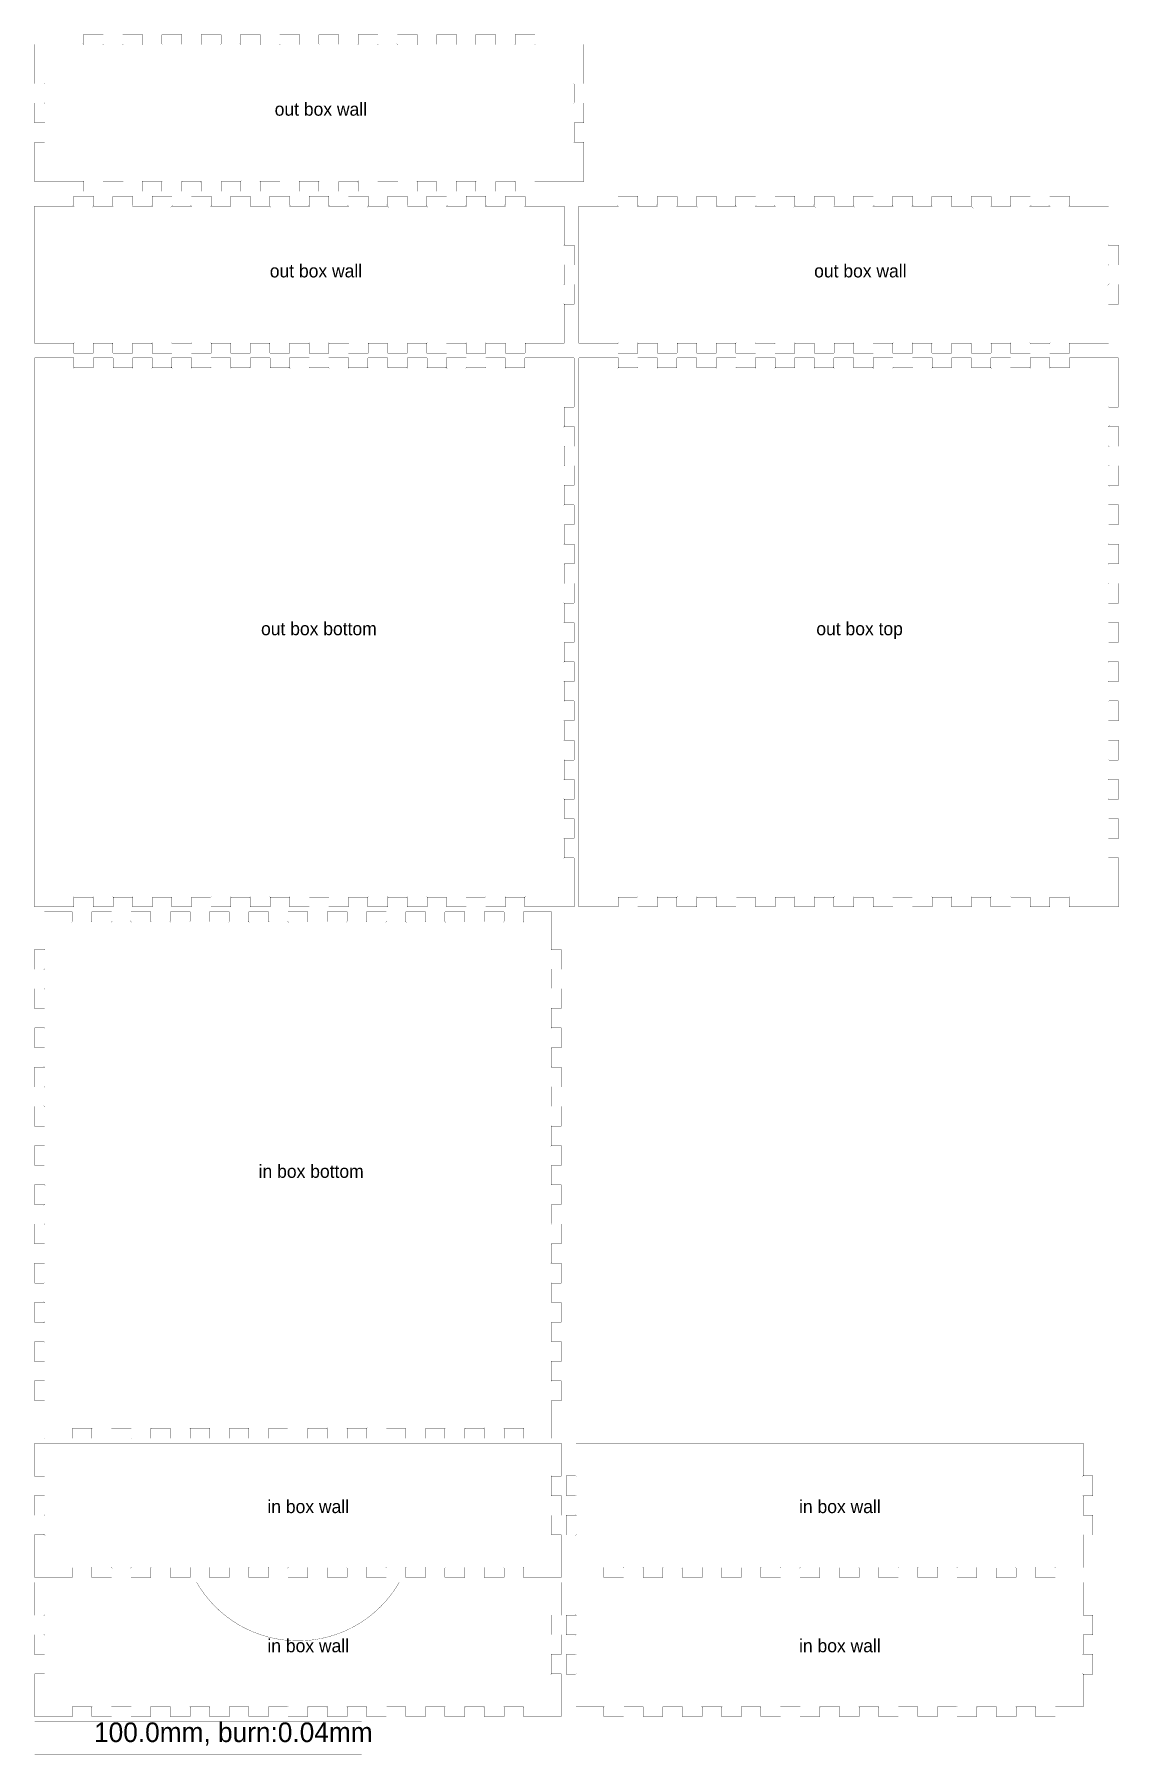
# Model space of a CAD drawing. Extents: x 10 to 342, y 10 to 536.
import ezdxf

# ---------------------------------------------------------------- set-up
doc = ezdxf.new("R2010")
doc.units = 0
doc.layers.get('0').update_dxf_attribs({"linetype": 'CONTINUOUS'})

msp = doc.modelspace()

# ---------------------------------------------------------------- texts
at = {"color": 1}
for s, height, p in [('out box wall', 4.0005, (83.4305, 511.425)), ('out box wall', 4.0005, (81.9305, 461.945)), ('out box wall', 4.0005, (248.411, 461.945)), ('out box bottom', 4.0005, (79.2593, 352.466)), ('out box top', 4.0005, (249.073, 352.466)), ('in box bottom', 4.0005, (78.534, 186.436)), ('in box wall', 4.0005, (81.2052, 83.8563)), ('in box wall', 4.0005, (243.785, 83.8563)), ('in box wall', 4.0005, (81.2052, 41.2764)), ('in box wall', 4.0005, (243.785, 41.2764)), ('100.0mm, burn:0.04mm', 6.00075, (28.1949, 13.7943))]:
    msp.add_text(s, height=height, dxfattribs=at).set_placement(p)

# ---------------------------------------------------------------- linework, layer by layer
at = {"color": 0, "const_width": 0.08}
for points in [[(13.0404, 491.282), (24.9494, 491.282), (24.9521, 491.282), (24.9645, 491.296), (24.9494, 491.285), (24.9494, 491.282), (24.9494, 488.319), (24.9494, 488.311), (24.9797, 488.28), (24.9907, 488.28), (30.9907, 488.28), (31.0003, 488.28), (31.0307, 488.311), (31.0307, 488.319), (31.0307, 491.282), (31.0307, 491.285), (31.0155, 491.296), (31.0265, 491.282), (31.0307, 491.282), (36.9492, 491.282), (36.9521, 491.282), (36.9644, 491.296), (36.9492, 491.285), (36.9492, 491.282), (36.9492, 488.319), (36.9492, 488.311), (36.9796, 488.28), (36.9905, 488.28), (42.9891, 488.28), (42.999, 488.28), (43.0308, 488.311), (43.0308, 488.319), (43.0308, 491.282), (43.0308, 491.285), (43.0142, 491.296), (43.0265, 491.282), (43.0308, 491.282), (48.9507, 491.282), (48.9536, 491.282), (48.9645, 491.296), (48.9507, 491.285), (48.9507, 491.282), (48.9507, 488.319), (48.9507, 488.311), (48.9797, 488.28), (48.9892, 488.28), (54.9906, 488.28), (55.0002, 488.28), (55.0305, 488.311), (55.0305, 488.319), (55.0305, 491.282), (55.0305, 491.285), (55.0153, 491.296), (55.0263, 491.282), (55.0305, 491.282), (60.9505, 491.282), (60.9533, 491.282), (60.9646, 491.296), (60.9505, 491.285), (60.9505, 491.282), (60.9505, 488.319), (60.9505, 488.311), (60.9794, 488.28), (60.9907, 488.28), (66.9907, 488.28), (67.0003, 488.28), (67.0306, 488.311), (67.0306, 488.319), (67.0306, 491.282), (67.0306, 491.285), (67.0154, 491.296), (67.0264, 491.282), (67.0306, 491.282), (72.9492, 491.282), (72.952, 491.282), (72.9643, 491.296), (72.9492, 491.285), (72.9492, 491.282), (72.9492, 488.319), (72.9492, 488.311), (72.9795, 488.28), (72.9904, 488.28), (78.9905, 488.28), (79.0004, 488.28), (79.0303, 488.311), (79.0303, 488.319), (79.0303, 491.282), (79.0303, 491.285), (79.0152, 491.296), (79.0265, 491.282), (79.0303, 491.282), (84.9507, 491.282), (84.9535, 491.282), (84.9644, 491.296), (84.9507, 491.285), (84.9507, 491.282), (84.9507, 488.319), (84.9507, 488.311), (84.9796, 488.28), (84.9905, 488.28), (90.9906, 488.28), (91.0001, 488.28), (91.0304, 488.311), (91.0304, 488.319), (91.0304, 491.282), (91.0304, 491.285), (91.0153, 491.296), (91.0262, 491.282), (91.0304, 491.282), (96.9504, 491.282), (96.9532, 491.282), (96.9642, 491.296), (96.9504, 491.285), (96.9504, 491.282), (96.9504, 488.319), (96.9504, 488.311), (96.9793, 488.28), (96.9906, 488.28), (102.99, 488.28), (103, 488.28), (103.031, 488.311), (103.031, 488.319), (103.031, 491.282), (103.031, 491.285), (103.015, 491.296), (103.026, 491.282), (103.031, 491.282), (108.95, 491.282), (108.953, 491.282), (108.964, 491.296), (108.95, 491.285), (108.95, 491.282), (108.95, 488.319), (108.95, 488.311), (108.979, 488.28), (108.99, 488.28), (114.99, 488.28), (115, 488.28), (115.03, 488.311), (115.03, 488.319), (115.03, 491.282), (115.03, 491.285), (115.015, 491.296), (115.026, 491.282), (115.03, 491.282), (120.951, 491.282), (120.953, 491.282), (120.964, 491.296), (120.951, 491.285), (120.951, 491.282), (120.951, 488.319), (120.951, 488.311), (120.979, 488.28), (120.99, 488.28), (126.99, 488.28), (127, 488.28), (127.03, 488.311), (127.03, 488.319), (127.03, 491.282), (127.03, 491.285), (127.015, 491.296), (127.026, 491.282), (127.03, 491.282), (132.95, 491.282), (132.953, 491.282), (132.964, 491.296), (132.95, 491.285), (132.95, 491.282), (132.95, 488.319), (132.95, 488.311), (132.979, 488.28), (132.99, 488.28), (138.99, 488.28), (139, 488.28), (139.03, 488.311), (139.03, 488.319), (139.03, 491.282), (139.03, 491.285), (139.015, 491.296), (139.026, 491.282), (139.03, 491.282), (144.95, 491.282), (144.953, 491.282), (144.964, 491.296), (144.95, 491.285), (144.95, 491.282), (144.95, 488.319), (144.95, 488.311), (144.979, 488.28), (144.99, 488.28), (150.99, 488.28), (151, 488.28), (151.03, 488.311), (151.03, 488.319), (151.03, 491.282), (151.03, 491.285), (151.015, 491.296), (151.026, 491.282), (151.03, 491.282), (156.95, 491.282), (156.953, 491.282), (156.964, 491.296), (156.95, 491.285), (156.95, 491.282), (156.95, 488.319), (156.95, 488.311), (156.979, 488.28), (156.99, 488.28), (162.99, 488.28), (163, 488.28), (163.03, 488.311), (163.03, 488.319), (163.03, 491.282), (163.03, 491.285), (163.015, 491.296), (163.026, 491.282), (163.03, 491.282), (174.941, 491.282), (177.94, 491.282), (177.95, 491.282), (177.981, 491.31), (177.981, 491.321), (177.981, 503.269), (177.981, 503.283), (177.95, 503.312), (177.94, 503.312), (174.981, 503.312), (174.976, 503.312), (174.965, 503.297), (174.981, 503.308), (174.981, 503.312), (174.981, 509.231), (174.981, 509.235), (174.965, 509.245), (174.976, 509.231), (174.981, 509.231), (177.94, 509.231), (177.95, 509.231), (177.981, 509.259), (177.981, 509.27), (177.981, 515.271), (177.981, 515.281), (177.95, 515.31), (177.94, 515.31), (174.981, 515.31), (174.976, 515.31), (174.965, 515.295), (174.981, 515.306), (174.981, 515.31), (174.981, 521.229), (174.981, 521.233), (174.965, 521.247), (174.976, 521.229), (174.981, 521.229), (177.94, 521.229), (177.95, 521.229), (177.981, 521.261), (177.981, 521.272), (177.981, 533.22), (177.981, 533.231), (177.95, 533.259), (177.94, 533.259), (174.941, 533.259), (163.03, 533.259), (163.026, 533.259), (163.015, 533.245), (163.03, 533.255), (163.03, 533.259), (163.03, 536.219), (163.03, 536.229), (163, 536.261), (162.99, 536.261), (156.99, 536.261), (156.979, 536.261), (156.95, 536.229), (156.95, 536.219), (156.95, 533.259), (156.95, 533.255), (156.964, 533.245), (156.953, 533.259), (156.95, 533.259), (151.03, 533.259), (151.026, 533.259), (151.015, 533.245), (151.03, 533.255), (151.03, 533.259), (151.03, 536.219), (151.03, 536.229), (151, 536.261), (150.99, 536.261), (144.99, 536.261), (144.979, 536.261), (144.95, 536.229), (144.95, 536.219), (144.95, 533.259), (144.95, 533.255), (144.964, 533.245), (144.953, 533.259), (144.95, 533.259), (139.03, 533.259), (139.026, 533.259), (139.015, 533.245), (139.03, 533.255), (139.03, 533.259), (139.03, 536.219), (139.03, 536.229), (139, 536.261), (138.99, 536.261), (132.99, 536.261), (132.979, 536.261), (132.95, 536.229), (132.95, 536.219), (132.95, 533.259), (132.95, 533.255), (132.964, 533.245), (132.953, 533.259), (132.95, 533.259), (127.03, 533.259), (127.026, 533.259), (127.015, 533.245), (127.03, 533.255), (127.03, 533.259), (127.03, 536.219), (127.03, 536.229), (127, 536.261), (126.99, 536.261), (120.99, 536.261), (120.979, 536.261), (120.951, 536.229), (120.951, 536.219), (120.951, 533.259), (120.951, 533.255), (120.964, 533.245), (120.953, 533.259), (120.951, 533.259), (115.03, 533.259), (115.026, 533.259), (115.015, 533.245), (115.03, 533.255), (115.03, 533.259), (115.03, 536.219), (115.03, 536.229), (115, 536.261), (114.99, 536.261), (108.99, 536.261), (108.979, 536.261), (108.95, 536.229), (108.95, 536.219), (108.95, 533.259), (108.95, 533.255), (108.964, 533.245), (108.953, 533.259), (108.95, 533.259), (103.031, 533.259), (103.026, 533.259), (103.015, 533.245), (103.031, 533.255), (103.031, 533.259), (103.031, 536.219), (103.031, 536.229), (103, 536.261), (102.99, 536.261), (96.9906, 536.261), (96.9793, 536.261), (96.9504, 536.229), (96.9504, 536.219), (96.9504, 533.259), (96.9504, 533.255), (96.9642, 533.245), (96.9532, 533.259), (96.9504, 533.259), (91.0304, 533.259), (91.0262, 533.259), (91.0153, 533.245), (91.0304, 533.255), (91.0304, 533.259), (91.0304, 536.219), (91.0304, 536.229), (91.0001, 536.261), (90.9906, 536.261), (84.9905, 536.261), (84.9796, 536.261), (84.9507, 536.229), (84.9507, 536.219), (84.9507, 533.259), (84.9507, 533.255), (84.9644, 533.245), (84.9535, 533.259), (84.9507, 533.259), (79.0303, 533.259), (79.0265, 533.259), (79.0152, 533.245), (79.0303, 533.255), (79.0303, 533.259), (79.0303, 536.219), (79.0303, 536.229), (79.0004, 536.261), (78.9905, 536.261), (72.9904, 536.261), (72.9795, 536.261), (72.9492, 536.229), (72.9492, 536.219), (72.9492, 533.259), (72.9492, 533.255), (72.9643, 533.245), (72.952, 533.259), (72.9492, 533.259), (67.0306, 533.259), (67.0264, 533.259), (67.0154, 533.245), (67.0306, 533.255), (67.0306, 533.259), (67.0306, 536.219), (67.0306, 536.229), (67.0003, 536.261), (66.9907, 536.261), (60.9907, 536.261), (60.9794, 536.261), (60.9505, 536.229), (60.9505, 536.219), (60.9505, 533.259), (60.9505, 533.255), (60.9646, 533.245), (60.9533, 533.259), (60.9505, 533.259), (55.0305, 533.259), (55.0263, 533.259), (55.0153, 533.245), (55.0305, 533.255), (55.0305, 533.259), (55.0305, 536.219), (55.0305, 536.229), (55.0002, 536.261), (54.9906, 536.261), (48.9892, 536.261), (48.9797, 536.261), (48.9507, 536.229), (48.9507, 536.219), (48.9507, 533.259), (48.9507, 533.255), (48.9645, 533.245), (48.9536, 533.259), (48.9507, 533.259), (43.0308, 533.259), (43.0265, 533.259), (43.0142, 533.245), (43.0308, 533.255), (43.0308, 533.259), (43.0308, 536.219), (43.0308, 536.229), (42.999, 536.261), (42.9891, 536.261), (36.9905, 536.261), (36.9796, 536.261), (36.9492, 536.229), (36.9492, 536.219), (36.9492, 533.259), (36.9492, 533.255), (36.9644, 533.245), (36.9521, 533.259), (36.9492, 533.259), (31.0307, 533.259), (31.0265, 533.259), (31.0155, 533.245), (31.0307, 533.255), (31.0307, 533.259), (31.0307, 536.219), (31.0307, 536.229), (31.0003, 536.261), (30.9907, 536.261), (24.9907, 536.261), (24.9797, 536.261), (24.9494, 536.229), (24.9494, 536.219), (24.9494, 533.259), (24.9494, 533.255), (24.9645, 533.245), (24.9521, 533.259), (24.9494, 533.259), (13.0404, 533.259), (10.0404, 533.259), (10.0294, 533.259), (10.0004, 533.231), (10.0004, 533.22), (10.0004, 521.272), (10.0004, 521.261), (10.0294, 521.229), (10.0404, 521.229), (13.0004, 521.229), (13.0032, 521.229), (13.0142, 521.247), (13.0004, 521.233), (13.0004, 521.229), (13.0004, 515.31), (13.0004, 515.306), (13.0142, 515.295), (13.0032, 515.31), (13.0004, 515.31), (10.0404, 515.31), (10.0294, 515.31), (10.0004, 515.281), (10.0004, 515.271), (10.0004, 509.27), (10.0004, 509.259), (10.0294, 509.231), (10.0404, 509.231), (13.0004, 509.231), (13.0032, 509.231), (13.0142, 509.245), (13.0004, 509.235), (13.0004, 509.231), (13.0004, 503.312), (13.0004, 503.308), (13.0142, 503.297), (13.0032, 503.312), (13.0004, 503.312), (10.0404, 503.312), (10.0294, 503.312), (10.0004, 503.283), (10.0004, 503.269), (10.0004, 491.321), (10.0004, 491.31), (10.0294, 491.282), (10.0404, 491.282), (13.0404, 491.282)], [(10.0404, 441.801), (21.9494, 441.801), (21.9522, 441.801), (21.9645, 441.815), (21.9494, 441.805), (21.9494, 441.801), (21.9494, 438.841), (21.9494, 438.831), (21.9797, 438.799), (21.9907, 438.799), (27.9907, 438.799), (28.0004, 438.799), (28.0293, 438.831), (28.0293, 438.841), (28.0293, 441.801), (28.0293, 441.805), (28.0142, 441.815), (28.0252, 441.801), (28.0293, 441.801), (33.9494, 441.801), (33.9521, 441.801), (33.9645, 441.815), (33.9494, 441.805), (33.9494, 441.801), (33.9494, 438.841), (33.9494, 438.831), (33.9797, 438.799), (33.9907, 438.799), (39.9891, 438.799), (39.999, 438.799), (40.0308, 438.831), (40.0308, 438.841), (40.0308, 441.801), (40.0308, 441.805), (40.0142, 441.815), (40.0265, 441.801), (40.0308, 441.801), (45.9507, 441.801), (45.9535, 441.801), (45.9645, 441.815), (45.9507, 441.805), (45.9507, 441.801), (45.9507, 438.841), (45.9507, 438.831), (45.9796, 438.799), (45.9892, 438.799), (51.9892, 438.799), (51.9987, 438.799), (52.0305, 438.831), (52.0305, 438.841), (52.0305, 441.801), (52.0305, 441.805), (52.0139, 441.815), (52.0266, 441.801), (52.0305, 441.801), (57.9508, 441.801), (57.9533, 441.801), (57.9646, 441.815), (57.9508, 441.805), (57.9508, 441.801), (57.9508, 438.841), (57.9508, 438.831), (57.9797, 438.799), (57.9907, 438.799), (63.9907, 438.799), (64.0002, 438.799), (64.0306, 438.831), (64.0306, 438.841), (64.0306, 441.801), (64.0306, 441.805), (64.0154, 441.815), (64.0263, 441.801), (64.0306, 441.801), (69.9491, 441.801), (69.952, 441.801), (69.9643, 441.815), (69.9491, 441.805), (69.9491, 441.801), (69.9491, 438.841), (69.9491, 438.831), (69.9795, 438.799), (69.9904, 438.799), (75.9905, 438.799), (76.0003, 438.799), (76.0307, 438.831), (76.0307, 438.841), (76.0307, 441.801), (76.0307, 441.805), (76.0155, 441.815), (76.0264, 441.801), (76.0307, 441.801), (81.9506, 441.801), (81.9535, 441.801), (81.9644, 441.815), (81.9506, 441.805), (81.9506, 441.801), (81.9506, 438.841), (81.9506, 438.831), (81.9796, 438.799), (81.9905, 438.799), (87.9905, 438.799), (88.0001, 438.799), (88.0304, 438.831), (88.0304, 438.841), (88.0304, 441.801), (88.0304, 441.805), (88.0152, 441.815), (88.0262, 441.801), (88.0304, 441.801), (93.9504, 441.801), (93.9532, 441.801), (93.9641, 441.815), (93.9504, 441.805), (93.9504, 441.801), (93.9504, 438.841), (93.9504, 438.831), (93.9793, 438.799), (93.9906, 438.799), (99.9906, 438.799), (100, 438.799), (100.03, 438.831), (100.03, 438.841), (100.03, 441.801), (100.03, 441.805), (100.015, 441.815), (100.026, 441.801), (100.03, 441.801), (105.95, 441.801), (105.953, 441.801), (105.964, 441.815), (105.95, 441.805), (105.95, 441.801), (105.95, 438.841), (105.95, 438.831), (105.979, 438.799), (105.99, 438.799), (111.99, 438.799), (112, 438.799), (112.03, 438.831), (112.03, 438.841), (112.03, 441.801), (112.03, 441.805), (112.015, 441.815), (112.026, 441.801), (112.03, 441.801), (117.951, 441.801), (117.953, 441.801), (117.964, 441.815), (117.951, 441.805), (117.951, 441.801), (117.951, 438.841), (117.951, 438.831), (117.979, 438.799), (117.99, 438.799), (123.99, 438.799), (124, 438.799), (124.03, 438.831), (124.03, 438.841), (124.03, 441.801), (124.03, 441.805), (124.015, 441.815), (124.026, 441.801), (124.03, 441.801), (129.95, 441.801), (129.953, 441.801), (129.964, 441.815), (129.95, 441.805), (129.95, 441.801), (129.95, 438.841), (129.95, 438.831), (129.979, 438.799), (129.99, 438.799), (135.99, 438.799), (136, 438.799), (136.03, 438.831), (136.03, 438.841), (136.03, 441.801), (136.03, 441.805), (136.015, 441.815), (136.026, 441.801), (136.03, 441.801), (141.95, 441.801), (141.953, 441.801), (141.964, 441.815), (141.95, 441.805), (141.95, 441.801), (141.95, 438.841), (141.95, 438.831), (141.979, 438.799), (141.99, 438.799), (147.99, 438.799), (148, 438.799), (148.03, 438.831), (148.03, 438.841), (148.03, 441.801), (148.03, 441.805), (148.015, 441.815), (148.026, 441.801), (148.03, 441.801), (153.95, 441.801), (153.953, 441.801), (153.964, 441.815), (153.95, 441.805), (153.95, 441.801), (153.95, 438.841), (153.95, 438.831), (153.979, 438.799), (153.99, 438.799), (159.99, 438.799), (160, 438.799), (160.03, 438.831), (160.03, 438.841), (160.03, 441.801), (160.03, 441.805), (160.015, 441.815), (160.026, 441.801), (160.03, 441.801), (171.941, 441.801), (171.95, 441.801), (171.981, 441.829), (171.981, 441.84), (171.981, 453.75), (171.981, 453.753), (171.965, 453.764), (171.976, 453.75), (171.981, 453.75), (174.941, 453.75), (174.95, 453.75), (174.981, 453.778), (174.981, 453.789), (174.981, 459.789), (174.981, 459.8), (174.95, 459.828), (174.941, 459.828), (171.981, 459.828), (171.976, 459.828), (171.965, 459.814), (171.981, 459.828), (171.981, 459.828), (171.981, 465.748), (171.981, 465.755), (171.965, 465.765), (171.976, 465.748), (171.981, 465.748), (174.941, 465.748), (174.95, 465.748), (174.981, 465.78), (174.981, 465.79), (174.981, 471.791), (174.981, 471.801), (174.95, 471.83), (174.941, 471.83), (171.981, 471.83), (171.976, 471.83), (171.965, 471.816), (171.981, 471.826), (171.981, 471.83), (171.981, 483.739), (171.981, 483.75), (171.95, 483.778), (171.941, 483.778), (160.03, 483.778), (160.026, 483.778), (160.015, 483.764), (160.03, 483.778), (160.03, 483.778), (160.03, 486.738), (160.03, 486.752), (160, 486.78), (159.99, 486.78), (153.99, 486.78), (153.979, 486.78), (153.95, 486.752), (153.95, 486.738), (153.95, 483.778), (153.95, 483.778), (153.964, 483.764), (153.953, 483.778), (153.95, 483.778), (148.03, 483.778), (148.026, 483.778), (148.015, 483.764), (148.03, 483.778), (148.03, 483.778), (148.03, 486.738), (148.03, 486.752), (148, 486.78), (147.99, 486.78), (141.99, 486.78), (141.979, 486.78), (141.95, 486.752), (141.95, 486.738), (141.95, 483.778), (141.95, 483.778), (141.964, 483.764), (141.953, 483.778), (141.95, 483.778), (136.03, 483.778), (136.026, 483.778), (136.015, 483.764), (136.03, 483.778), (136.03, 483.778), (136.03, 486.738), (136.03, 486.752), (136, 486.78), (135.99, 486.78), (129.99, 486.78), (129.979, 486.78), (129.95, 486.752), (129.95, 486.738), (129.95, 483.778), (129.95, 483.778), (129.964, 483.764), (129.953, 483.778), (129.95, 483.778), (124.03, 483.778), (124.026, 483.778), (124.015, 483.764), (124.03, 483.778), (124.03, 483.778), (124.03, 486.738), (124.03, 486.752), (124, 486.78), (123.99, 486.78), (117.99, 486.78), (117.979, 486.78), (117.951, 486.752), (117.951, 486.738), (117.951, 483.778), (117.951, 483.778), (117.964, 483.764), (117.953, 483.778), (117.951, 483.778), (112.03, 483.778), (112.026, 483.778), (112.015, 483.764), (112.03, 483.778), (112.03, 483.778), (112.03, 486.738), (112.03, 486.752), (112, 486.78), (111.99, 486.78), (105.99, 486.78), (105.979, 486.78), (105.95, 486.752), (105.95, 486.738), (105.95, 483.778), (105.95, 483.778), (105.964, 483.764), (105.953, 483.778), (105.95, 483.778), (100.03, 483.778), (100.026, 483.778), (100.015, 483.764), (100.03, 483.778), (100.03, 483.778), (100.03, 486.738), (100.03, 486.752), (100, 486.78), (99.9906, 486.78), (93.9906, 486.78), (93.9793, 486.78), (93.9504, 486.752), (93.9504, 486.738), (93.9504, 483.778), (93.9504, 483.778), (93.9641, 483.764), (93.9532, 483.778), (93.9504, 483.778), (88.0304, 483.778), (88.0262, 483.778), (88.0152, 483.764), (88.0304, 483.778), (88.0304, 483.778), (88.0304, 486.738), (88.0304, 486.752), (88.0001, 486.78), (87.9905, 486.78), (81.9905, 486.78), (81.9796, 486.78), (81.9506, 486.752), (81.9506, 486.738), (81.9506, 483.778), (81.9506, 483.778), (81.9644, 483.764), (81.9535, 483.778), (81.9506, 483.778), (76.0307, 483.778), (76.0264, 483.778), (76.0155, 483.764), (76.0307, 483.778), (76.0307, 483.778), (76.0307, 486.738), (76.0307, 486.752), (76.0003, 486.78), (75.9905, 486.78), (69.9904, 486.78), (69.9795, 486.78), (69.9491, 486.752), (69.9491, 486.738), (69.9491, 483.778), (69.9491, 483.778), (69.9643, 483.764), (69.952, 483.778), (69.9491, 483.778), (64.0306, 483.778), (64.0263, 483.778), (64.0154, 483.764), (64.0306, 483.778), (64.0306, 483.778), (64.0306, 486.738), (64.0306, 486.752), (64.0002, 486.78), (63.9907, 486.78), (57.9907, 486.78), (57.9797, 486.78), (57.9508, 486.752), (57.9508, 486.738), (57.9508, 483.778), (57.9508, 483.778), (57.9646, 483.764), (57.9533, 483.778), (57.9508, 483.778), (52.0305, 483.778), (52.0266, 483.778), (52.0139, 483.764), (52.0305, 483.778), (52.0305, 483.778), (52.0305, 486.738), (52.0305, 486.752), (51.9987, 486.78), (51.9892, 486.78), (45.9892, 486.78), (45.9796, 486.78), (45.9507, 486.752), (45.9507, 486.738), (45.9507, 483.778), (45.9507, 483.778), (45.9645, 483.764), (45.9535, 483.778), (45.9507, 483.778), (40.0308, 483.778), (40.0265, 483.778), (40.0142, 483.764), (40.0308, 483.778), (40.0308, 483.778), (40.0308, 486.738), (40.0308, 486.752), (39.999, 486.78), (39.9891, 486.78), (33.9907, 486.78), (33.9797, 486.78), (33.9494, 486.752), (33.9494, 486.738), (33.9494, 483.778), (33.9494, 483.778), (33.9645, 483.764), (33.9521, 483.778), (33.9494, 483.778), (28.0293, 483.778), (28.0252, 483.778), (28.0142, 483.764), (28.0293, 483.778), (28.0293, 483.778), (28.0293, 486.738), (28.0293, 486.752), (28.0004, 486.78), (27.9907, 486.78), (21.9907, 486.78), (21.9797, 486.78), (21.9494, 486.752), (21.9494, 486.738), (21.9494, 483.778), (21.9494, 483.778), (21.9645, 483.764), (21.9522, 483.778), (21.9494, 483.778), (10.0404, 483.778), (10.0294, 483.778), (10.0004, 483.75), (10.0004, 483.739), (10.0004, 441.84), (10.0004, 441.829), (10.0294, 441.801), (10.0404, 441.801)], [(176.52, 441.801), (188.43, 441.801), (188.433, 441.801), (188.444, 441.815), (188.43, 441.805), (188.43, 441.801), (188.43, 438.841), (188.43, 438.831), (188.459, 438.799), (188.47, 438.799), (194.47, 438.799), (194.48, 438.799), (194.51, 438.831), (194.51, 438.841), (194.51, 441.801), (194.51, 441.805), (194.495, 441.815), (194.506, 441.801), (194.51, 441.801), (200.43, 441.801), (200.433, 441.801), (200.444, 441.815), (200.43, 441.805), (200.43, 441.801), (200.43, 438.841), (200.43, 438.831), (200.459, 438.799), (200.47, 438.799), (206.47, 438.799), (206.48, 438.799), (206.51, 438.831), (206.51, 438.841), (206.51, 441.801), (206.51, 441.805), (206.495, 441.815), (206.506, 441.801), (206.51, 441.801), (212.43, 441.801), (212.433, 441.801), (212.444, 441.815), (212.43, 441.805), (212.43, 441.801), (212.43, 438.841), (212.43, 438.831), (212.459, 438.799), (212.47, 438.799), (218.47, 438.799), (218.48, 438.799), (218.51, 438.831), (218.51, 438.841), (218.51, 441.801), (218.51, 441.805), (218.495, 441.815), (218.506, 441.801), (218.51, 441.801), (224.43, 441.801), (224.433, 441.801), (224.444, 441.815), (224.43, 441.805), (224.43, 441.801), (224.43, 438.841), (224.43, 438.831), (224.459, 438.799), (224.47, 438.799), (230.47, 438.799), (230.48, 438.799), (230.51, 438.831), (230.51, 438.841), (230.51, 441.801), (230.51, 441.805), (230.495, 441.815), (230.506, 441.801), (230.51, 441.801), (236.43, 441.801), (236.433, 441.801), (236.444, 441.815), (236.43, 441.805), (236.43, 441.801), (236.43, 438.841), (236.43, 438.831), (236.459, 438.799), (236.47, 438.799), (242.47, 438.799), (242.48, 438.799), (242.51, 438.831), (242.51, 438.841), (242.51, 441.801), (242.51, 441.805), (242.495, 441.815), (242.506, 441.801), (242.51, 441.801), (248.43, 441.801), (248.433, 441.801), (248.444, 441.815), (248.43, 441.805), (248.43, 441.801), (248.43, 438.841), (248.43, 438.831), (248.459, 438.799), (248.47, 438.799), (254.47, 438.799), (254.479, 438.799), (254.51, 438.831), (254.51, 438.841), (254.51, 441.801), (254.51, 441.805), (254.495, 441.815), (254.506, 441.801), (254.51, 441.801), (260.43, 441.801), (260.433, 441.801), (260.444, 441.815), (260.43, 441.805), (260.43, 441.801), (260.43, 438.841), (260.43, 438.831), (260.459, 438.799), (260.47, 438.799), (266.47, 438.799), (266.48, 438.799), (266.51, 438.831), (266.51, 438.841), (266.51, 441.801), (266.51, 441.805), (266.495, 441.815), (266.506, 441.801), (266.51, 441.801), (272.43, 441.801), (272.433, 441.801), (272.444, 441.815), (272.43, 441.805), (272.43, 441.801), (272.43, 438.841), (272.43, 438.831), (272.459, 438.799), (272.47, 438.799), (278.47, 438.799), (278.48, 438.799), (278.51, 438.831), (278.51, 438.841), (278.51, 441.801), (278.51, 441.805), (278.495, 441.815), (278.506, 441.801), (278.51, 441.801), (284.43, 441.801), (284.433, 441.801), (284.444, 441.815), (284.43, 441.805), (284.43, 441.801), (284.43, 438.841), (284.43, 438.831), (284.459, 438.799), (284.47, 438.799), (290.47, 438.799), (290.479, 438.799), (290.51, 438.831), (290.51, 438.841), (290.51, 441.801), (290.51, 441.805), (290.495, 441.815), (290.505, 441.801), (290.51, 441.801), (296.43, 441.801), (296.432, 441.801), (296.444, 441.815), (296.43, 441.805), (296.43, 441.801), (296.43, 438.841), (296.43, 438.831), (296.459, 438.799), (296.47, 438.799), (302.47, 438.799), (302.479, 438.799), (302.51, 438.831), (302.51, 438.841), (302.51, 441.801), (302.51, 441.805), (302.495, 441.815), (302.506, 441.801), (302.51, 441.801), (308.43, 441.801), (308.433, 441.801), (308.443, 441.815), (308.43, 441.805), (308.43, 441.801), (308.43, 438.841), (308.43, 438.831), (308.459, 438.799), (308.47, 438.799), (314.47, 438.799), (314.48, 438.799), (314.51, 438.831), (314.51, 438.841), (314.51, 441.801), (314.51, 441.805), (314.494, 441.815), (314.506, 441.801), (314.51, 441.801), (320.43, 441.801), (320.433, 441.801), (320.444, 441.815), (320.43, 441.805), (320.43, 441.801), (320.43, 438.841), (320.43, 438.831), (320.459, 438.799), (320.47, 438.799), (326.47, 438.799), (326.479, 438.799), (326.51, 438.831), (326.51, 438.841), (326.51, 441.801), (326.51, 441.805), (326.494, 441.815), (326.505, 441.801), (326.51, 441.801), (338.42, 441.801), (338.43, 441.801), (338.46, 441.829), (338.46, 441.84), (338.46, 453.75), (338.46, 453.753), (338.445, 453.764), (338.456, 453.75), (338.46, 453.75), (341.42, 453.75), (341.43, 453.75), (341.46, 453.778), (341.46, 453.789), (341.46, 459.789), (341.46, 459.8), (341.43, 459.828), (341.42, 459.828), (338.46, 459.828), (338.456, 459.828), (338.445, 459.814), (338.46, 459.828), (338.46, 459.828), (338.46, 465.748), (338.46, 465.755), (338.445, 465.765), (338.456, 465.748), (338.46, 465.748), (341.42, 465.748), (341.43, 465.748), (341.46, 465.78), (341.46, 465.79), (341.46, 471.791), (341.46, 471.801), (341.43, 471.83), (341.42, 471.83), (338.46, 471.83), (338.456, 471.83), (338.445, 471.816), (338.46, 471.826), (338.46, 471.83), (338.46, 483.739), (338.46, 483.75), (338.43, 483.778), (338.42, 483.778), (326.51, 483.778), (326.505, 483.778), (326.494, 483.764), (326.51, 483.778), (326.51, 483.778), (326.51, 486.738), (326.51, 486.752), (326.479, 486.78), (326.47, 486.78), (320.47, 486.78), (320.459, 486.78), (320.43, 486.752), (320.43, 486.738), (320.43, 483.778), (320.43, 483.778), (320.444, 483.764), (320.433, 483.778), (320.43, 483.778), (314.51, 483.778), (314.506, 483.778), (314.494, 483.764), (314.51, 483.778), (314.51, 483.778), (314.51, 486.738), (314.51, 486.752), (314.48, 486.78), (314.47, 486.78), (308.47, 486.78), (308.459, 486.78), (308.43, 486.752), (308.43, 486.738), (308.43, 483.778), (308.43, 483.778), (308.443, 483.764), (308.433, 483.778), (308.43, 483.778), (302.51, 483.778), (302.506, 483.778), (302.495, 483.764), (302.51, 483.778), (302.51, 483.778), (302.51, 486.738), (302.51, 486.752), (302.479, 486.78), (302.47, 486.78), (296.47, 486.78), (296.459, 486.78), (296.43, 486.752), (296.43, 486.738), (296.43, 483.778), (296.43, 483.778), (296.444, 483.764), (296.432, 483.778), (296.43, 483.778), (290.51, 483.778), (290.505, 483.778), (290.495, 483.764), (290.51, 483.778), (290.51, 483.778), (290.51, 486.738), (290.51, 486.752), (290.479, 486.78), (290.47, 486.78), (284.47, 486.78), (284.459, 486.78), (284.43, 486.752), (284.43, 486.738), (284.43, 483.778), (284.43, 483.778), (284.444, 483.764), (284.433, 483.778), (284.43, 483.778), (278.51, 483.778), (278.506, 483.778), (278.495, 483.764), (278.51, 483.778), (278.51, 483.778), (278.51, 486.738), (278.51, 486.752), (278.48, 486.78), (278.47, 486.78), (272.47, 486.78), (272.459, 486.78), (272.43, 486.752), (272.43, 486.738), (272.43, 483.778), (272.43, 483.778), (272.444, 483.764), (272.433, 483.778), (272.43, 483.778), (266.51, 483.778), (266.506, 483.778), (266.495, 483.764), (266.51, 483.778), (266.51, 483.778), (266.51, 486.738), (266.51, 486.752), (266.48, 486.78), (266.47, 486.78), (260.47, 486.78), (260.459, 486.78), (260.43, 486.752), (260.43, 486.738), (260.43, 483.778), (260.43, 483.778), (260.444, 483.764), (260.433, 483.778), (260.43, 483.778), (254.51, 483.778), (254.506, 483.778), (254.495, 483.764), (254.51, 483.778), (254.51, 483.778), (254.51, 486.738), (254.51, 486.752), (254.479, 486.78), (254.47, 486.78), (248.47, 486.78), (248.459, 486.78), (248.43, 486.752), (248.43, 486.738), (248.43, 483.778), (248.43, 483.778), (248.444, 483.764), (248.433, 483.778), (248.43, 483.778), (242.51, 483.778), (242.506, 483.778), (242.495, 483.764), (242.51, 483.778), (242.51, 483.778), (242.51, 486.738), (242.51, 486.752), (242.48, 486.78), (242.47, 486.78), (236.47, 486.78), (236.459, 486.78), (236.43, 486.752), (236.43, 486.738), (236.43, 483.778), (236.43, 483.778), (236.444, 483.764), (236.433, 483.778), (236.43, 483.778), (230.51, 483.778), (230.506, 483.778), (230.495, 483.764), (230.51, 483.778), (230.51, 483.778), (230.51, 486.738), (230.51, 486.752), (230.48, 486.78), (230.47, 486.78), (224.47, 486.78), (224.459, 486.78), (224.43, 486.752), (224.43, 486.738), (224.43, 483.778), (224.43, 483.778), (224.444, 483.764), (224.433, 483.778), (224.43, 483.778), (218.51, 483.778), (218.506, 483.778), (218.495, 483.764), (218.51, 483.778), (218.51, 483.778), (218.51, 486.738), (218.51, 486.752), (218.48, 486.78), (218.47, 486.78), (212.47, 486.78), (212.459, 486.78), (212.43, 486.752), (212.43, 486.738), (212.43, 483.778), (212.43, 483.778), (212.444, 483.764), (212.433, 483.778), (212.43, 483.778), (206.51, 483.778), (206.506, 483.778), (206.495, 483.764), (206.51, 483.778), (206.51, 483.778), (206.51, 486.738), (206.51, 486.752), (206.48, 486.78), (206.47, 486.78), (200.47, 486.78), (200.459, 486.78), (200.43, 486.752), (200.43, 486.738), (200.43, 483.778), (200.43, 483.778), (200.444, 483.764), (200.433, 483.778), (200.43, 483.778), (194.51, 483.778), (194.506, 483.778), (194.495, 483.764), (194.51, 483.778), (194.51, 483.778), (194.51, 486.738), (194.51, 486.752), (194.48, 486.78), (194.47, 486.78), (188.47, 486.78), (188.459, 486.78), (188.43, 486.752), (188.43, 486.738), (188.43, 483.778), (188.43, 483.778), (188.444, 483.764), (188.433, 483.778), (188.43, 483.778), (176.52, 483.778), (176.509, 483.778), (176.48, 483.75), (176.48, 483.739), (176.48, 441.84), (176.48, 441.829), (176.509, 441.801), (176.52, 441.801)], [(10.0404, 269.32), (21.9907, 269.32), (22.0004, 269.32), (22.0293, 269.35), (22.0293, 269.36), (22.0293, 272.32), (22.0293, 272.324), (22.0141, 272.335), (22.0252, 272.32), (22.0293, 272.32), (27.9494, 272.32), (27.9521, 272.32), (27.9645, 272.335), (27.9494, 272.324), (27.9494, 272.32), (27.9494, 269.36), (27.9494, 269.35), (27.9797, 269.32), (27.9907, 269.32), (33.9907, 269.32), (34.0003, 269.32), (34.0306, 269.35), (34.0306, 269.36), (34.0306, 272.32), (34.0306, 272.324), (34.0155, 272.335), (34.0265, 272.32), (34.0306, 272.32), (39.9493, 272.32), (39.9521, 272.32), (39.963, 272.335), (39.9493, 272.324), (39.9493, 272.32), (39.9493, 269.36), (39.9493, 269.35), (39.9782, 269.32), (39.9891, 269.32), (45.9892, 269.32), (45.999, 269.32), (46.0304, 269.35), (46.0304, 269.36), (46.0304, 272.32), (46.0304, 272.324), (46.0142, 272.335), (46.0266, 272.32), (46.0304, 272.32), (51.9508, 272.32), (51.9536, 272.32), (51.9645, 272.335), (51.9508, 272.324), (51.9508, 272.32), (51.9508, 269.36), (51.9508, 269.35), (51.9797, 269.32), (51.9892, 269.32), (57.9907, 269.32), (58.0002, 269.32), (58.0291, 269.35), (58.0291, 269.36), (58.0291, 272.32), (58.0291, 272.324), (58.014, 272.335), (58.0249, 272.32), (58.0291, 272.32), (63.9505, 272.32), (63.9533, 272.32), (63.9643, 272.335), (63.9505, 272.324), (63.9505, 272.32), (63.9505, 269.36), (63.9505, 269.35), (63.9794, 269.32), (63.9907, 269.32), (69.9904, 269.32), (70.0003, 269.32), (70.0306, 269.35), (70.0306, 269.36), (70.0306, 272.32), (70.0306, 272.324), (70.0155, 272.335), (70.0264, 272.32), (70.0306, 272.32), (75.9492, 272.32), (75.952, 272.32), (75.9643, 272.335), (75.9492, 272.324), (75.9492, 272.32), (75.9492, 269.36), (75.9492, 269.35), (75.9795, 269.32), (75.9905, 269.32), (81.9905, 269.32), (82, 269.32), (82.0304, 269.35), (82.0304, 269.36), (82.0304, 272.32), (82.0304, 272.324), (82.0152, 272.335), (82.0265, 272.32), (82.0304, 272.32), (87.9507, 272.32), (87.9531, 272.32), (87.9644, 272.335), (87.9507, 272.324), (87.9507, 272.32), (87.9507, 269.36), (87.9507, 269.35), (87.9796, 269.32), (87.9905, 269.32), (93.9906, 269.32), (94.0001, 269.32), (94.0304, 269.35), (94.0304, 269.36), (94.0304, 272.32), (94.0304, 272.324), (94.0153, 272.335), (94.0262, 272.32), (94.0304, 272.32), (99.9504, 272.32), (99.9532, 272.32), (99.9642, 272.335), (99.9504, 272.324), (99.9504, 272.32), (99.9504, 269.36), (99.9504, 269.35), (99.9793, 269.32), (99.9906, 269.32), (105.99, 269.32), (106, 269.32), (106.031, 269.35), (106.031, 269.36), (106.031, 272.32), (106.031, 272.324), (106.015, 272.335), (106.026, 272.32), (106.031, 272.32), (111.95, 272.32), (111.953, 272.32), (111.964, 272.335), (111.95, 272.324), (111.95, 272.32), (111.95, 269.36), (111.95, 269.35), (111.979, 269.32), (111.99, 269.32), (117.99, 269.32), (118, 269.32), (118.03, 269.35), (118.03, 269.36), (118.03, 272.32), (118.03, 272.324), (118.015, 272.335), (118.026, 272.32), (118.03, 272.32), (123.95, 272.32), (123.953, 272.32), (123.964, 272.335), (123.95, 272.324), (123.95, 272.32), (123.95, 269.36), (123.95, 269.35), (123.98, 269.32), (123.99, 269.32), (129.99, 269.32), (130, 269.32), (130.03, 269.35), (130.03, 269.36), (130.03, 272.32), (130.03, 272.324), (130.015, 272.335), (130.026, 272.32), (130.03, 272.32), (135.95, 272.32), (135.953, 272.32), (135.964, 272.335), (135.95, 272.324), (135.95, 272.32), (135.95, 269.36), (135.95, 269.35), (135.979, 269.32), (135.99, 269.32), (141.99, 269.32), (142, 269.32), (142.03, 269.35), (142.03, 269.36), (142.03, 272.32), (142.03, 272.324), (142.015, 272.335), (142.026, 272.32), (142.03, 272.32), (147.95, 272.32), (147.953, 272.32), (147.964, 272.335), (147.95, 272.324), (147.95, 272.32), (147.95, 269.36), (147.95, 269.35), (147.979, 269.32), (147.99, 269.32), (153.99, 269.32), (154, 269.32), (154.03, 269.35), (154.03, 269.36), (154.03, 272.32), (154.03, 272.324), (154.015, 272.335), (154.026, 272.32), (154.03, 272.32), (159.95, 272.32), (159.953, 272.32), (159.964, 272.335), (159.95, 272.324), (159.95, 272.32), (159.95, 269.36), (159.95, 269.35), (159.979, 269.32), (159.99, 269.32), (171.941, 269.32), (174.941, 269.32), (174.95, 269.32), (174.981, 269.35), (174.981, 269.36), (174.981, 272.36), (174.981, 284.31), (174.981, 284.321), (174.95, 284.35), (174.941, 284.35), (171.981, 284.35), (171.976, 284.35), (171.965, 284.336), (171.981, 284.347), (171.981, 284.35), (171.981, 290.27), (171.981, 290.274), (171.965, 290.285), (171.976, 290.27), (171.981, 290.27), (174.941, 290.27), (174.95, 290.27), (174.981, 290.3), (174.981, 290.31), (174.981, 296.31), (174.981, 296.321), (174.95, 296.35), (174.941, 296.35), (171.981, 296.35), (171.976, 296.35), (171.965, 296.336), (171.981, 296.347), (171.981, 296.35), (171.981, 302.27), (171.981, 302.274), (171.965, 302.285), (171.976, 302.27), (171.981, 302.27), (174.941, 302.27), (174.95, 302.27), (174.981, 302.3), (174.981, 302.31), (174.981, 308.31), (174.981, 308.321), (174.95, 308.35), (174.941, 308.35), (171.981, 308.35), (171.976, 308.35), (171.965, 308.336), (171.981, 308.347), (171.981, 308.35), (171.981, 314.27), (171.981, 314.274), (171.965, 314.285), (171.976, 314.27), (171.981, 314.27), (174.941, 314.27), (174.95, 314.27), (174.981, 314.3), (174.981, 314.31), (174.981, 320.31), (174.981, 320.321), (174.95, 320.35), (174.941, 320.35), (171.981, 320.35), (171.976, 320.35), (171.965, 320.336), (171.981, 320.347), (171.981, 320.35), (171.981, 326.27), (171.981, 326.274), (171.965, 326.285), (171.976, 326.27), (171.981, 326.27), (174.941, 326.27), (174.95, 326.27), (174.981, 326.3), (174.981, 326.31), (174.981, 332.31), (174.981, 332.321), (174.95, 332.35), (174.941, 332.35), (171.981, 332.35), (171.976, 332.35), (171.965, 332.336), (171.981, 332.347), (171.981, 332.35), (171.981, 338.27), (171.981, 338.274), (171.965, 338.285), (171.976, 338.27), (171.981, 338.27), (174.941, 338.27), (174.95, 338.27), (174.981, 338.3), (174.981, 338.31), (174.981, 344.31), (174.981, 344.321), (174.95, 344.35), (174.941, 344.35), (171.981, 344.35), (171.976, 344.35), (171.965, 344.336), (171.981, 344.347), (171.981, 344.35), (171.981, 350.27), (171.981, 350.274), (171.965, 350.285), (171.976, 350.27), (171.981, 350.27), (174.941, 350.27), (174.95, 350.27), (174.981, 350.3), (174.981, 350.31), (174.981, 356.309), (174.981, 356.32), (174.95, 356.351), (174.941, 356.351), (171.981, 356.351), (171.976, 356.351), (171.965, 356.337), (171.981, 356.348), (171.981, 356.351), (171.981, 362.271), (171.981, 362.275), (171.965, 362.285), (171.976, 362.271), (171.981, 362.271), (174.941, 362.271), (174.95, 362.271), (174.981, 362.299), (174.981, 362.31), (174.981, 368.311), (174.981, 368.321), (174.95, 368.349), (174.941, 368.349), (171.981, 368.349), (171.976, 368.349), (171.965, 368.335), (171.981, 368.346), (171.981, 368.349), (171.981, 374.269), (171.981, 374.273), (171.965, 374.283), (171.976, 374.269), (171.981, 374.269), (174.941, 374.269), (174.95, 374.269), (174.981, 374.301), (174.981, 374.311), (174.981, 380.309), (174.981, 380.319), (174.95, 380.351), (174.941, 380.351), (171.981, 380.351), (171.976, 380.351), (171.965, 380.337), (171.981, 380.347), (171.981, 380.351), (171.981, 386.27), (171.981, 386.274), (171.965, 386.285), (171.976, 386.27), (171.981, 386.27), (174.941, 386.27), (174.95, 386.27), (174.981, 386.299), (174.981, 386.309), (174.981, 392.31), (174.981, 392.321), (174.95, 392.349), (174.941, 392.349), (171.981, 392.349), (171.976, 392.349), (171.965, 392.335), (171.981, 392.345), (171.981, 392.349), (171.981, 398.268), (171.981, 398.272), (171.965, 398.286), (171.976, 398.268), (171.981, 398.268), (174.941, 398.268), (174.95, 398.268), (174.981, 398.3), (174.981, 398.311), (174.981, 404.308), (174.981, 404.322), (174.95, 404.35), (174.941, 404.35), (171.981, 404.35), (171.976, 404.35), (171.965, 404.336), (171.981, 404.347), (171.981, 404.35), (171.981, 410.27), (171.981, 410.273), (171.965, 410.284), (171.976, 410.27), (171.981, 410.27), (174.941, 410.27), (174.95, 410.27), (174.981, 410.298), (174.981, 410.309), (174.981, 416.31), (174.981, 416.32), (174.95, 416.348), (174.941, 416.348), (171.981, 416.348), (171.976, 416.348), (171.965, 416.334), (171.981, 416.348), (171.981, 416.348), (171.981, 422.268), (171.981, 422.275), (171.965, 422.286), (171.976, 422.268), (171.981, 422.268), (174.941, 422.268), (174.95, 422.268), (174.981, 422.3), (174.981, 422.31), (174.981, 434.259), (174.981, 437.261), (174.981, 437.272), (174.95, 437.3), (174.941, 437.3), (171.941, 437.3), (159.99, 437.3), (159.979, 437.3), (159.95, 437.272), (159.95, 437.261), (159.95, 434.301), (159.95, 434.298), (159.964, 434.287), (159.953, 434.301), (159.95, 434.301), (154.03, 434.301), (154.026, 434.301), (154.015, 434.287), (154.03, 434.298), (154.03, 434.301), (154.03, 437.261), (154.03, 437.272), (154, 437.3), (153.99, 437.3), (147.99, 437.3), (147.979, 437.3), (147.95, 437.272), (147.95, 437.261), (147.95, 434.301), (147.95, 434.298), (147.964, 434.287), (147.953, 434.301), (147.95, 434.301), (142.03, 434.301), (142.026, 434.301), (142.015, 434.287), (142.03, 434.298), (142.03, 434.301), (142.03, 437.261), (142.03, 437.272), (142, 437.3), (141.99, 437.3), (135.99, 437.3), (135.979, 437.3), (135.95, 437.272), (135.95, 437.261), (135.95, 434.301), (135.95, 434.298), (135.964, 434.287), (135.953, 434.301), (135.95, 434.301), (130.03, 434.301), (130.026, 434.301), (130.015, 434.287), (130.03, 434.298), (130.03, 434.301), (130.03, 437.261), (130.03, 437.272), (130, 437.3), (129.99, 437.3), (123.99, 437.3), (123.98, 437.3), (123.95, 437.272), (123.95, 437.261), (123.95, 434.301), (123.95, 434.298), (123.964, 434.287), (123.953, 434.301), (123.95, 434.301), (118.03, 434.301), (118.026, 434.301), (118.015, 434.287), (118.03, 434.298), (118.03, 434.301), (118.03, 437.261), (118.03, 437.272), (118, 437.3), (117.99, 437.3), (111.99, 437.3), (111.979, 437.3), (111.95, 437.272), (111.95, 437.261), (111.95, 434.301), (111.95, 434.298), (111.964, 434.287), (111.953, 434.301), (111.95, 434.301), (106.031, 434.301), (106.026, 434.301), (106.015, 434.287), (106.031, 434.298), (106.031, 434.301), (106.031, 437.261), (106.031, 437.272), (106, 437.3), (105.99, 437.3), (99.9906, 437.3), (99.9793, 437.3), (99.9504, 437.272), (99.9504, 437.261), (99.9504, 434.301), (99.9504, 434.298), (99.9642, 434.287), (99.9532, 434.301), (99.9504, 434.301), (94.0304, 434.301), (94.0262, 434.301), (94.0153, 434.287), (94.0304, 434.298), (94.0304, 434.301), (94.0304, 437.261), (94.0304, 437.272), (94.0001, 437.3), (93.9906, 437.3), (87.9905, 437.3), (87.9796, 437.3), (87.9507, 437.272), (87.9507, 437.261), (87.9507, 434.301), (87.9507, 434.298), (87.9644, 434.287), (87.9531, 434.301), (87.9507, 434.301), (82.0304, 434.301), (82.0265, 434.301), (82.0152, 434.287), (82.0304, 434.298), (82.0304, 434.301), (82.0304, 437.261), (82.0304, 437.272), (82, 437.3), (81.9905, 437.3), (75.9905, 437.3), (75.9795, 437.3), (75.9492, 437.272), (75.9492, 437.261), (75.9492, 434.301), (75.9492, 434.298), (75.9643, 434.287), (75.952, 434.301), (75.9492, 434.301), (70.0306, 434.301), (70.0264, 434.301), (70.0155, 434.287), (70.0306, 434.298), (70.0306, 434.301), (70.0306, 437.261), (70.0306, 437.272), (70.0003, 437.3), (69.9904, 437.3), (63.9907, 437.3), (63.9794, 437.3), (63.9505, 437.272), (63.9505, 437.261), (63.9505, 434.301), (63.9505, 434.298), (63.9643, 434.287), (63.9533, 434.301), (63.9505, 434.301), (58.0291, 434.301), (58.0249, 434.301), (58.014, 434.287), (58.0291, 434.298), (58.0291, 434.301), (58.0291, 437.261), (58.0291, 437.272), (58.0002, 437.3), (57.9907, 437.3), (51.9892, 437.3), (51.9797, 437.3), (51.9508, 437.272), (51.9508, 437.261), (51.9508, 434.301), (51.9508, 434.298), (51.9645, 434.287), (51.9536, 434.301), (51.9508, 434.301), (46.0304, 434.301), (46.0266, 434.301), (46.0142, 434.287), (46.0304, 434.298), (46.0304, 434.301), (46.0304, 437.261), (46.0304, 437.272), (45.999, 437.3), (45.9892, 437.3), (39.9891, 437.3), (39.9782, 437.3), (39.9493, 437.272), (39.9493, 437.261), (39.9493, 434.301), (39.9493, 434.298), (39.963, 434.287), (39.9521, 434.301), (39.9493, 434.301), (34.0306, 434.301), (34.0265, 434.301), (34.0155, 434.287), (34.0306, 434.298), (34.0306, 434.301), (34.0306, 437.261), (34.0306, 437.272), (34.0003, 437.3), (33.9907, 437.3), (27.9907, 437.3), (27.9797, 437.3), (27.9494, 437.272), (27.9494, 437.261), (27.9494, 434.301), (27.9494, 434.298), (27.9645, 434.287), (27.9521, 434.301), (27.9494, 434.301), (22.0293, 434.301), (22.0252, 434.301), (22.0141, 434.287), (22.0293, 434.298), (22.0293, 434.301), (22.0293, 437.261), (22.0293, 437.272), (22.0004, 437.3), (21.9907, 437.3), (10.0404, 437.3), (10.0294, 437.3), (10.0004, 437.272), (10.0004, 437.261), (10.0004, 434.259), (10.0004, 272.36), (10.0004, 269.36), (10.0004, 269.35), (10.0294, 269.32), (10.0404, 269.32)], [(176.52, 269.32), (188.47, 269.32), (188.48, 269.32), (188.51, 269.35), (188.51, 269.36), (188.51, 272.32), (188.51, 272.324), (188.495, 272.335), (188.506, 272.32), (188.51, 272.32), (194.43, 272.32), (194.433, 272.32), (194.444, 272.335), (194.43, 272.324), (194.43, 272.32), (194.43, 269.36), (194.43, 269.35), (194.459, 269.32), (194.47, 269.32), (200.47, 269.32), (200.48, 269.32), (200.51, 269.35), (200.51, 269.36), (200.51, 272.32), (200.51, 272.324), (200.495, 272.335), (200.506, 272.32), (200.51, 272.32), (206.43, 272.32), (206.433, 272.32), (206.444, 272.335), (206.43, 272.324), (206.43, 272.32), (206.43, 269.36), (206.43, 269.35), (206.459, 269.32), (206.47, 269.32), (212.47, 269.32), (212.48, 269.32), (212.51, 269.35), (212.51, 269.36), (212.51, 272.32), (212.51, 272.324), (212.495, 272.335), (212.506, 272.32), (212.51, 272.32), (218.43, 272.32), (218.433, 272.32), (218.444, 272.335), (218.43, 272.324), (218.43, 272.32), (218.43, 269.36), (218.43, 269.35), (218.459, 269.32), (218.47, 269.32), (224.47, 269.32), (224.48, 269.32), (224.51, 269.35), (224.51, 269.36), (224.51, 272.32), (224.51, 272.324), (224.495, 272.335), (224.506, 272.32), (224.51, 272.32), (230.43, 272.32), (230.433, 272.32), (230.444, 272.335), (230.43, 272.324), (230.43, 272.32), (230.43, 269.36), (230.43, 269.35), (230.459, 269.32), (230.47, 269.32), (236.47, 269.32), (236.48, 269.32), (236.51, 269.35), (236.51, 269.36), (236.51, 272.32), (236.51, 272.324), (236.495, 272.335), (236.506, 272.32), (236.51, 272.32), (242.43, 272.32), (242.433, 272.32), (242.444, 272.335), (242.43, 272.324), (242.43, 272.32), (242.43, 269.36), (242.43, 269.35), (242.459, 269.32), (242.47, 269.32), (248.47, 269.32), (248.48, 269.32), (248.51, 269.35), (248.51, 269.36), (248.51, 272.32), (248.51, 272.324), (248.495, 272.335), (248.506, 272.32), (248.51, 272.32), (254.43, 272.32), (254.433, 272.32), (254.444, 272.335), (254.43, 272.324), (254.43, 272.32), (254.43, 269.36), (254.43, 269.35), (254.459, 269.32), (254.47, 269.32), (260.47, 269.32), (260.479, 269.32), (260.51, 269.35), (260.51, 269.36), (260.51, 272.32), (260.51, 272.324), (260.495, 272.335), (260.506, 272.32), (260.51, 272.32), (266.43, 272.32), (266.433, 272.32), (266.444, 272.335), (266.43, 272.324), (266.43, 272.32), (266.43, 269.36), (266.43, 269.35), (266.459, 269.32), (266.47, 269.32), (272.47, 269.32), (272.48, 269.32), (272.51, 269.35), (272.51, 269.36), (272.51, 272.32), (272.51, 272.324), (272.495, 272.335), (272.506, 272.32), (272.51, 272.32), (278.43, 272.32), (278.433, 272.32), (278.444, 272.335), (278.43, 272.324), (278.43, 272.32), (278.43, 269.36), (278.43, 269.35), (278.459, 269.32), (278.47, 269.32), (284.47, 269.32), (284.479, 269.32), (284.51, 269.35), (284.51, 269.36), (284.51, 272.32), (284.51, 272.324), (284.494, 272.335), (284.506, 272.32), (284.51, 272.32), (290.43, 272.32), (290.432, 272.32), (290.444, 272.335), (290.43, 272.324), (290.43, 272.32), (290.43, 269.36), (290.43, 269.35), (290.459, 269.32), (290.47, 269.32), (296.47, 269.32), (296.479, 269.32), (296.51, 269.35), (296.51, 269.36), (296.51, 272.32), (296.51, 272.324), (296.495, 272.335), (296.505, 272.32), (296.51, 272.32), (302.43, 272.32), (302.433, 272.32), (302.443, 272.335), (302.43, 272.324), (302.43, 272.32), (302.43, 269.36), (302.43, 269.35), (302.459, 269.32), (302.47, 269.32), (308.47, 269.32), (308.479, 269.32), (308.51, 269.35), (308.51, 269.36), (308.51, 272.32), (308.51, 272.324), (308.495, 272.335), (308.506, 272.32), (308.51, 272.32), (314.43, 272.32), (314.433, 272.32), (314.444, 272.335), (314.43, 272.324), (314.43, 272.32), (314.43, 269.36), (314.43, 269.35), (314.459, 269.32), (314.47, 269.32), (320.47, 269.32), (320.479, 269.32), (320.51, 269.35), (320.51, 269.36), (320.51, 272.32), (320.51, 272.324), (320.494, 272.335), (320.506, 272.32), (320.51, 272.32), (326.43, 272.32), (326.432, 272.32), (326.444, 272.335), (326.43, 272.324), (326.43, 272.32), (326.43, 269.36), (326.43, 269.35), (326.459, 269.32), (326.47, 269.32), (338.42, 269.32), (341.42, 269.32), (341.43, 269.32), (341.46, 269.35), (341.46, 269.36), (341.46, 272.36), (341.46, 284.31), (341.46, 284.321), (341.43, 284.35), (341.42, 284.35), (338.46, 284.35), (338.456, 284.35), (338.445, 284.336), (338.46, 284.347), (338.46, 284.35), (338.46, 290.27), (338.46, 290.274), (338.445, 290.285), (338.456, 290.27), (338.46, 290.27), (341.42, 290.27), (341.43, 290.27), (341.46, 290.3), (341.46, 290.31), (341.46, 296.31), (341.46, 296.321), (341.43, 296.35), (341.42, 296.35), (338.46, 296.35), (338.456, 296.35), (338.445, 296.336), (338.46, 296.347), (338.46, 296.35), (338.46, 302.27), (338.46, 302.274), (338.445, 302.285), (338.456, 302.27), (338.46, 302.27), (341.42, 302.27), (341.43, 302.27), (341.46, 302.3), (341.46, 302.31), (341.46, 308.31), (341.46, 308.321), (341.43, 308.35), (341.42, 308.35), (338.46, 308.35), (338.456, 308.35), (338.445, 308.336), (338.46, 308.347), (338.46, 308.35), (338.46, 314.27), (338.46, 314.274), (338.445, 314.285), (338.456, 314.27), (338.46, 314.27), (341.42, 314.27), (341.43, 314.27), (341.46, 314.3), (341.46, 314.31), (341.46, 320.31), (341.46, 320.321), (341.43, 320.35), (341.42, 320.35), (338.46, 320.35), (338.456, 320.35), (338.445, 320.336), (338.46, 320.347), (338.46, 320.35), (338.46, 326.27), (338.46, 326.274), (338.445, 326.285), (338.456, 326.27), (338.46, 326.27), (341.42, 326.27), (341.43, 326.27), (341.46, 326.3), (341.46, 326.31), (341.46, 332.31), (341.46, 332.321), (341.43, 332.35), (341.42, 332.35), (338.46, 332.35), (338.456, 332.35), (338.445, 332.336), (338.46, 332.347), (338.46, 332.35), (338.46, 338.27), (338.46, 338.274), (338.445, 338.285), (338.456, 338.27), (338.46, 338.27), (341.42, 338.27), (341.43, 338.27), (341.46, 338.3), (341.46, 338.31), (341.46, 344.31), (341.46, 344.321), (341.43, 344.35), (341.42, 344.35), (338.46, 344.35), (338.456, 344.35), (338.445, 344.336), (338.46, 344.347), (338.46, 344.35), (338.46, 350.27), (338.46, 350.274), (338.445, 350.285), (338.456, 350.27), (338.46, 350.27), (341.42, 350.27), (341.43, 350.27), (341.46, 350.3), (341.46, 350.31), (341.46, 356.309), (341.46, 356.32), (341.43, 356.351), (341.42, 356.351), (338.46, 356.351), (338.456, 356.351), (338.445, 356.337), (338.46, 356.348), (338.46, 356.351), (338.46, 362.271), (338.46, 362.275), (338.445, 362.285), (338.456, 362.271), (338.46, 362.271), (341.42, 362.271), (341.43, 362.271), (341.46, 362.299), (341.46, 362.31), (341.46, 368.311), (341.46, 368.321), (341.43, 368.349), (341.42, 368.349), (338.46, 368.349), (338.456, 368.349), (338.445, 368.335), (338.46, 368.346), (338.46, 368.349), (338.46, 374.269), (338.46, 374.273), (338.445, 374.283), (338.456, 374.269), (338.46, 374.269), (341.42, 374.269), (341.43, 374.269), (341.46, 374.301), (341.46, 374.311), (341.46, 380.309), (341.46, 380.319), (341.43, 380.351), (341.42, 380.351), (338.46, 380.351), (338.456, 380.351), (338.445, 380.337), (338.46, 380.347), (338.46, 380.351), (338.46, 386.27), (338.46, 386.274), (338.445, 386.285), (338.456, 386.27), (338.46, 386.27), (341.42, 386.27), (341.43, 386.27), (341.46, 386.299), (341.46, 386.309), (341.46, 392.31), (341.46, 392.321), (341.43, 392.349), (341.42, 392.349), (338.46, 392.349), (338.456, 392.349), (338.445, 392.335), (338.46, 392.345), (338.46, 392.349), (338.46, 398.268), (338.46, 398.272), (338.445, 398.286), (338.456, 398.268), (338.46, 398.268), (341.42, 398.268), (341.43, 398.268), (341.46, 398.3), (341.46, 398.311), (341.46, 404.308), (341.46, 404.322), (341.43, 404.35), (341.42, 404.35), (338.46, 404.35), (338.456, 404.35), (338.445, 404.336), (338.46, 404.347), (338.46, 404.35), (338.46, 410.27), (338.46, 410.273), (338.445, 410.284), (338.456, 410.27), (338.46, 410.27), (341.42, 410.27), (341.43, 410.27), (341.46, 410.298), (341.46, 410.309), (341.46, 416.31), (341.46, 416.32), (341.43, 416.348), (341.42, 416.348), (338.46, 416.348), (338.456, 416.348), (338.445, 416.334), (338.46, 416.348), (338.46, 416.348), (338.46, 422.268), (338.46, 422.275), (338.445, 422.286), (338.456, 422.268), (338.46, 422.268), (341.42, 422.268), (341.43, 422.268), (341.46, 422.3), (341.46, 422.31), (341.46, 434.259), (341.46, 437.261), (341.46, 437.272), (341.43, 437.3), (341.42, 437.3), (338.42, 437.3), (326.47, 437.3), (326.459, 437.3), (326.43, 437.272), (326.43, 437.261), (326.43, 434.301), (326.43, 434.298), (326.444, 434.287), (326.432, 434.301), (326.43, 434.301), (320.51, 434.301), (320.506, 434.301), (320.494, 434.287), (320.51, 434.298), (320.51, 434.301), (320.51, 437.261), (320.51, 437.272), (320.479, 437.3), (320.47, 437.3), (314.47, 437.3), (314.459, 437.3), (314.43, 437.272), (314.43, 437.261), (314.43, 434.301), (314.43, 434.298), (314.444, 434.287), (314.433, 434.301), (314.43, 434.301), (308.51, 434.301), (308.506, 434.301), (308.495, 434.287), (308.51, 434.298), (308.51, 434.301), (308.51, 437.261), (308.51, 437.272), (308.479, 437.3), (308.47, 437.3), (302.47, 437.3), (302.459, 437.3), (302.43, 437.272), (302.43, 437.261), (302.43, 434.301), (302.43, 434.298), (302.443, 434.287), (302.433, 434.301), (302.43, 434.301), (296.51, 434.301), (296.505, 434.301), (296.495, 434.287), (296.51, 434.298), (296.51, 434.301), (296.51, 437.261), (296.51, 437.272), (296.479, 437.3), (296.47, 437.3), (290.47, 437.3), (290.459, 437.3), (290.43, 437.272), (290.43, 437.261), (290.43, 434.301), (290.43, 434.298), (290.444, 434.287), (290.432, 434.301), (290.43, 434.301), (284.51, 434.301), (284.506, 434.301), (284.494, 434.287), (284.51, 434.298), (284.51, 434.301), (284.51, 437.261), (284.51, 437.272), (284.479, 437.3), (284.47, 437.3), (278.47, 437.3), (278.459, 437.3), (278.43, 437.272), (278.43, 437.261), (278.43, 434.301), (278.43, 434.298), (278.444, 434.287), (278.433, 434.301), (278.43, 434.301), (272.51, 434.301), (272.506, 434.301), (272.495, 434.287), (272.51, 434.298), (272.51, 434.301), (272.51, 437.261), (272.51, 437.272), (272.48, 437.3), (272.47, 437.3), (266.47, 437.3), (266.459, 437.3), (266.43, 437.272), (266.43, 437.261), (266.43, 434.301), (266.43, 434.298), (266.444, 434.287), (266.433, 434.301), (266.43, 434.301), (260.51, 434.301), (260.506, 434.301), (260.495, 434.287), (260.51, 434.298), (260.51, 434.301), (260.51, 437.261), (260.51, 437.272), (260.479, 437.3), (260.47, 437.3), (254.47, 437.3), (254.459, 437.3), (254.43, 437.272), (254.43, 437.261), (254.43, 434.301), (254.43, 434.298), (254.444, 434.287), (254.433, 434.301), (254.43, 434.301), (248.51, 434.301), (248.506, 434.301), (248.495, 434.287), (248.51, 434.298), (248.51, 434.301), (248.51, 437.261), (248.51, 437.272), (248.48, 437.3), (248.47, 437.3), (242.47, 437.3), (242.459, 437.3), (242.43, 437.272), (242.43, 437.261), (242.43, 434.301), (242.43, 434.298), (242.444, 434.287), (242.433, 434.301), (242.43, 434.301), (236.51, 434.301), (236.506, 434.301), (236.495, 434.287), (236.51, 434.298), (236.51, 434.301), (236.51, 437.261), (236.51, 437.272), (236.48, 437.3), (236.47, 437.3), (230.47, 437.3), (230.459, 437.3), (230.43, 437.272), (230.43, 437.261), (230.43, 434.301), (230.43, 434.298), (230.444, 434.287), (230.433, 434.301), (230.43, 434.301), (224.51, 434.301), (224.506, 434.301), (224.495, 434.287), (224.51, 434.298), (224.51, 434.301), (224.51, 437.261), (224.51, 437.272), (224.48, 437.3), (224.47, 437.3), (218.47, 437.3), (218.459, 437.3), (218.43, 437.272), (218.43, 437.261), (218.43, 434.301), (218.43, 434.298), (218.444, 434.287), (218.433, 434.301), (218.43, 434.301), (212.51, 434.301), (212.506, 434.301), (212.495, 434.287), (212.51, 434.298), (212.51, 434.301), (212.51, 437.261), (212.51, 437.272), (212.48, 437.3), (212.47, 437.3), (206.47, 437.3), (206.459, 437.3), (206.43, 437.272), (206.43, 437.261), (206.43, 434.301), (206.43, 434.298), (206.444, 434.287), (206.433, 434.301), (206.43, 434.301), (200.51, 434.301), (200.506, 434.301), (200.495, 434.287), (200.51, 434.298), (200.51, 434.301), (200.51, 437.261), (200.51, 437.272), (200.48, 437.3), (200.47, 437.3), (194.47, 437.3), (194.459, 437.3), (194.43, 437.272), (194.43, 437.261), (194.43, 434.301), (194.43, 434.298), (194.444, 434.287), (194.433, 434.301), (194.43, 434.301), (188.51, 434.301), (188.506, 434.301), (188.495, 434.287), (188.51, 434.298), (188.51, 434.301), (188.51, 437.261), (188.51, 437.272), (188.48, 437.3), (188.47, 437.3), (176.52, 437.3), (176.509, 437.3), (176.48, 437.272), (176.48, 437.261), (176.48, 434.259), (176.48, 272.36), (176.48, 269.36), (176.48, 269.35), (176.509, 269.32), (176.52, 269.32)], [(13.0404, 106.74), (21.5401, 106.74), (21.5497, 106.74), (21.5801, 106.77), (21.5801, 106.78), (21.5801, 109.74), (21.5801, 109.744), (21.5649, 109.755), (21.576, 109.74), (21.5801, 109.74), (27.5001, 109.74), (27.5029, 109.74), (27.5139, 109.755), (27.5001, 109.744), (27.5001, 109.74), (27.5001, 106.78), (27.5001, 106.77), (27.5291, 106.74), (27.5401, 106.74), (33.5401, 106.74), (33.5497, 106.74), (33.58, 106.77), (33.58, 106.78), (33.58, 109.74), (33.58, 109.744), (33.5649, 109.755), (33.5759, 109.74), (33.58, 109.74), (39.5002, 109.74), (39.503, 109.74), (39.5139, 109.755), (39.5002, 109.744), (39.5002, 109.74), (39.5002, 106.78), (39.5002, 106.77), (39.5291, 106.74), (39.54, 106.74), (45.5401, 106.74), (45.5496, 106.74), (45.5799, 106.77), (45.5799, 106.78), (45.5799, 109.74), (45.5799, 109.744), (45.5648, 109.755), (45.5757, 109.74), (45.5799, 109.74), (51.4999, 109.74), (51.5027, 109.74), (51.5137, 109.755), (51.4999, 109.744), (51.4999, 109.74), (51.4999, 106.78), (51.4999, 106.77), (51.5288, 106.74), (51.5401, 106.74), (57.5398, 106.74), (57.5497, 106.74), (57.58, 106.77), (57.58, 106.78), (57.58, 109.74), (57.58, 109.744), (57.5649, 109.755), (57.5758, 109.74), (57.58, 109.74), (63.5, 109.74), (63.5028, 109.74), (63.5138, 109.755), (63.5, 109.744), (63.5, 109.74), (63.5, 106.78), (63.5, 106.77), (63.5289, 106.74), (63.5399, 106.74), (69.5399, 106.74), (69.5494, 106.74), (69.5798, 106.77), (69.5798, 106.78), (69.5798, 109.74), (69.5798, 109.744), (69.5646, 109.755), (69.5759, 109.74), (69.5798, 109.74), (75.5001, 109.74), (75.5026, 109.74), (75.5138, 109.755), (75.5001, 109.744), (75.5001, 109.74), (75.5001, 106.78), (75.5001, 106.77), (75.529, 106.74), (75.54, 106.74), (81.54, 106.74), (81.5495, 106.74), (81.5799, 106.77), (81.5799, 106.78), (81.5799, 109.74), (81.5799, 109.744), (81.5647, 109.755), (81.5756, 109.74), (81.5799, 109.74), (87.4998, 109.74), (87.5026, 109.74), (87.5136, 109.755), (87.4998, 109.744), (87.4998, 109.74), (87.4998, 106.78), (87.4998, 106.77), (87.5288, 106.74), (87.54, 106.74), (93.5397, 106.74), (93.5496, 106.74), (93.5799, 106.77), (93.5799, 106.78), (93.5799, 109.74), (93.5799, 109.744), (93.5648, 109.755), (93.5757, 109.74), (93.5799, 109.74), (99.4999, 109.74), (99.5027, 109.74), (99.5137, 109.755), (99.4999, 109.744), (99.4999, 109.74), (99.4999, 106.78), (99.4999, 106.77), (99.5288, 106.74), (99.5398, 106.74), (105.54, 106.74), (105.549, 106.74), (105.58, 106.77), (105.58, 106.78), (105.58, 109.74), (105.58, 109.744), (105.565, 109.755), (105.576, 109.74), (105.58, 109.74), (111.5, 109.74), (111.502, 109.74), (111.514, 109.755), (111.5, 109.744), (111.5, 109.74), (111.5, 106.78), (111.5, 106.77), (111.529, 106.74), (111.54, 106.74), (117.54, 106.74), (117.549, 106.74), (117.58, 106.77), (117.58, 106.78), (117.58, 109.74), (117.58, 109.744), (117.565, 109.755), (117.576, 109.74), (117.58, 109.74), (123.5, 109.74), (123.503, 109.74), (123.513, 109.755), (123.5, 109.744), (123.5, 109.74), (123.5, 106.78), (123.5, 106.77), (123.529, 106.74), (123.54, 106.74), (129.54, 106.74), (129.55, 106.74), (129.58, 106.77), (129.58, 106.78), (129.58, 109.74), (129.58, 109.744), (129.565, 109.755), (129.576, 109.74), (129.58, 109.74), (135.5, 109.74), (135.503, 109.74), (135.514, 109.755), (135.5, 109.744), (135.5, 109.74), (135.5, 106.78), (135.5, 106.77), (135.529, 106.74), (135.54, 106.74), (141.54, 106.74), (141.549, 106.74), (141.58, 106.77), (141.58, 106.78), (141.58, 109.74), (141.58, 109.744), (141.564, 109.755), (141.575, 109.74), (141.58, 109.74), (147.5, 109.74), (147.502, 109.74), (147.513, 109.755), (147.5, 109.744), (147.5, 109.74), (147.5, 106.78), (147.5, 106.77), (147.528, 106.74), (147.54, 106.74), (153.539, 106.74), (153.549, 106.74), (153.58, 106.77), (153.58, 106.78), (153.58, 109.74), (153.58, 109.744), (153.565, 109.755), (153.575, 109.74), (153.58, 109.74), (159.5, 109.74), (159.502, 109.74), (159.513, 109.755), (159.5, 109.744), (159.5, 109.74), (159.5, 106.78), (159.5, 106.77), (159.529, 106.74), (159.54, 106.74), (168.041, 106.74), (168.05, 106.74), (168.079, 106.77), (168.079, 106.78), (168.079, 109.78), (168.079, 118.24), (168.079, 118.244), (168.064, 118.255), (168.075, 118.24), (168.079, 118.24), (171.041, 118.24), (171.05, 118.24), (171.079, 118.27), (171.079, 118.28), (171.079, 124.28), (171.079, 124.291), (171.05, 124.32), (171.041, 124.32), (168.079, 124.32), (168.075, 124.32), (168.064, 124.306), (168.079, 124.317), (168.079, 124.32), (168.079, 130.24), (168.079, 130.244), (168.064, 130.255), (168.075, 130.24), (168.079, 130.24), (171.041, 130.24), (171.05, 130.24), (171.079, 130.27), (171.079, 130.28), (171.079, 136.28), (171.079, 136.291), (171.05, 136.32), (171.041, 136.32), (168.079, 136.32), (168.075, 136.32), (168.064, 136.306), (168.079, 136.317), (168.079, 136.32), (168.079, 142.24), (168.079, 142.244), (168.064, 142.255), (168.075, 142.24), (168.079, 142.24), (171.041, 142.24), (171.05, 142.24), (171.079, 142.27), (171.079, 142.28), (171.079, 148.28), (171.079, 148.291), (171.05, 148.32), (171.041, 148.32), (168.079, 148.32), (168.075, 148.32), (168.064, 148.306), (168.079, 148.317), (168.079, 148.32), (168.079, 154.24), (168.079, 154.244), (168.064, 154.255), (168.075, 154.24), (168.079, 154.24), (171.041, 154.24), (171.05, 154.24), (171.079, 154.27), (171.079, 154.28), (171.079, 160.28), (171.079, 160.291), (171.05, 160.32), (171.041, 160.32), (168.079, 160.32), (168.075, 160.32), (168.064, 160.306), (168.079, 160.317), (168.079, 160.32), (168.079, 166.239), (168.079, 166.244), (168.064, 166.255), (168.075, 166.239), (168.079, 166.239), (171.041, 166.239), (171.05, 166.239), (171.079, 166.27), (171.079, 166.28), (171.079, 172.28), (171.079, 172.291), (171.05, 172.32), (171.041, 172.32), (168.079, 172.32), (168.075, 172.32), (168.064, 172.306), (168.079, 172.317), (168.079, 172.32), (168.079, 178.24), (168.079, 178.244), (168.064, 178.255), (168.075, 178.24), (168.079, 178.24), (171.041, 178.24), (171.05, 178.24), (171.079, 178.27), (171.079, 178.279), (171.079, 184.279), (171.079, 184.29), (171.05, 184.319), (171.041, 184.319), (168.079, 184.319), (168.075, 184.319), (168.064, 184.306), (168.079, 184.317), (168.079, 184.319), (168.079, 190.24), (168.079, 190.244), (168.064, 190.255), (168.075, 190.24), (168.079, 190.24), (171.041, 190.24), (171.05, 190.24), (171.079, 190.27), (171.079, 190.28), (171.079, 196.28), (171.079, 196.29), (171.05, 196.319), (171.041, 196.319), (168.079, 196.319), (168.075, 196.319), (168.064, 196.306), (168.079, 196.317), (168.079, 196.319), (168.079, 202.239), (168.079, 202.244), (168.064, 202.255), (168.075, 202.239), (168.079, 202.239), (171.041, 202.239), (171.05, 202.239), (171.079, 202.27), (171.079, 202.28), (171.079, 208.279), (171.079, 208.291), (171.05, 208.32), (171.041, 208.32), (168.079, 208.32), (168.075, 208.32), (168.064, 208.306), (168.079, 208.317), (168.079, 208.32), (168.079, 214.239), (168.079, 214.244), (168.064, 214.255), (168.075, 214.239), (168.079, 214.239), (171.041, 214.239), (171.05, 214.239), (171.079, 214.27), (171.079, 214.279), (171.079, 220.279), (171.079, 220.29), (171.05, 220.319), (171.041, 220.319), (168.079, 220.319), (168.075, 220.319), (168.064, 220.305), (168.079, 220.317), (168.079, 220.319), (168.079, 226.24), (168.079, 226.243), (168.064, 226.256), (168.075, 226.24), (168.079, 226.24), (171.041, 226.24), (171.05, 226.24), (171.079, 226.271), (171.079, 226.281), (171.079, 232.279), (171.079, 232.29), (171.05, 232.321), (171.041, 232.321), (168.079, 232.321), (168.075, 232.321), (168.064, 232.306), (168.079, 232.318), (168.079, 232.321), (168.079, 238.239), (168.079, 238.244), (168.064, 238.254), (168.075, 238.239), (168.079, 238.239), (171.041, 238.239), (171.05, 238.239), (171.079, 238.27), (171.079, 238.28), (171.079, 244.279), (171.079, 244.29), (171.05, 244.321), (171.041, 244.321), (168.079, 244.321), (168.075, 244.321), (168.064, 244.306), (168.079, 244.318), (168.079, 244.321), (168.079, 250.241), (168.079, 250.245), (168.064, 250.256), (168.075, 250.241), (168.079, 250.241), (171.041, 250.241), (171.05, 250.241), (171.079, 250.27), (171.079, 250.279), (171.079, 256.281), (171.079, 256.29), (171.05, 256.319), (171.041, 256.319), (168.079, 256.319), (168.075, 256.319), (168.064, 256.305), (168.079, 256.316), (168.079, 256.319), (168.079, 264.781), (168.079, 267.781), (168.079, 267.791), (168.05, 267.82), (168.041, 267.82), (159.54, 267.82), (159.529, 267.82), (159.5, 267.791), (159.5, 267.781), (159.5, 264.82), (159.5, 264.818), (159.513, 264.807), (159.502, 264.82), (159.5, 264.82), (153.58, 264.82), (153.575, 264.82), (153.565, 264.807), (153.58, 264.818), (153.58, 264.82), (153.58, 267.781), (153.58, 267.791), (153.549, 267.82), (153.539, 267.82), (147.54, 267.82), (147.528, 267.82), (147.5, 267.791), (147.5, 267.781), (147.5, 264.82), (147.5, 264.818), (147.513, 264.807), (147.502, 264.82), (147.5, 264.82), (141.58, 264.82), (141.575, 264.82), (141.564, 264.807), (141.58, 264.818), (141.58, 264.82), (141.58, 267.781), (141.58, 267.791), (141.549, 267.82), (141.54, 267.82), (135.54, 267.82), (135.529, 267.82), (135.5, 267.791), (135.5, 267.781), (135.5, 264.82), (135.5, 264.818), (135.514, 264.807), (135.503, 264.82), (135.5, 264.82), (129.58, 264.82), (129.576, 264.82), (129.565, 264.807), (129.58, 264.818), (129.58, 264.82), (129.58, 267.781), (129.58, 267.791), (129.55, 267.82), (129.54, 267.82), (123.54, 267.82), (123.529, 267.82), (123.5, 267.791), (123.5, 267.781), (123.5, 264.82), (123.5, 264.818), (123.513, 264.807), (123.503, 264.82), (123.5, 264.82), (117.58, 264.82), (117.576, 264.82), (117.565, 264.807), (117.58, 264.818), (117.58, 264.82), (117.58, 267.781), (117.58, 267.791), (117.549, 267.82), (117.54, 267.82), (111.54, 267.82), (111.529, 267.82), (111.5, 267.791), (111.5, 267.781), (111.5, 264.82), (111.5, 264.818), (111.514, 264.807), (111.502, 264.82), (111.5, 264.82), (105.58, 264.82), (105.576, 264.82), (105.565, 264.807), (105.58, 264.818), (105.58, 264.82), (105.58, 267.781), (105.58, 267.791), (105.549, 267.82), (105.54, 267.82), (99.5398, 267.82), (99.5288, 267.82), (99.4999, 267.791), (99.4999, 267.781), (99.4999, 264.82), (99.4999, 264.818), (99.5137, 264.807), (99.5027, 264.82), (99.4999, 264.82), (93.5799, 264.82), (93.5757, 264.82), (93.5648, 264.807), (93.5799, 264.818), (93.5799, 264.82), (93.5799, 267.781), (93.5799, 267.791), (93.5496, 267.82), (93.5397, 267.82), (87.54, 267.82), (87.5288, 267.82), (87.4998, 267.791), (87.4998, 267.781), (87.4998, 264.82), (87.4998, 264.818), (87.5136, 264.807), (87.5026, 264.82), (87.4998, 264.82), (81.5799, 264.82), (81.5756, 264.82), (81.5647, 264.807), (81.5799, 264.818), (81.5799, 264.82), (81.5799, 267.781), (81.5799, 267.791), (81.5495, 267.82), (81.54, 267.82), (75.54, 267.82), (75.529, 267.82), (75.5001, 267.791), (75.5001, 267.781), (75.5001, 264.82), (75.5001, 264.818), (75.5138, 264.807), (75.5026, 264.82), (75.5001, 264.82), (69.5798, 264.82), (69.5759, 264.82), (69.5646, 264.807), (69.5798, 264.818), (69.5798, 264.82), (69.5798, 267.781), (69.5798, 267.791), (69.5494, 267.82), (69.5399, 267.82), (63.5399, 267.82), (63.5289, 267.82), (63.5, 267.791), (63.5, 267.781), (63.5, 264.82), (63.5, 264.818), (63.5138, 264.807), (63.5028, 264.82), (63.5, 264.82), (57.58, 264.82), (57.5758, 264.82), (57.5649, 264.807), (57.58, 264.818), (57.58, 264.82), (57.58, 267.781), (57.58, 267.791), (57.5497, 267.82), (57.5398, 267.82), (51.5401, 267.82), (51.5288, 267.82), (51.4999, 267.791), (51.4999, 267.781), (51.4999, 264.82), (51.4999, 264.818), (51.5137, 264.807), (51.5027, 264.82), (51.4999, 264.82), (45.5799, 264.82), (45.5757, 264.82), (45.5648, 264.807), (45.5799, 264.818), (45.5799, 264.82), (45.5799, 267.781), (45.5799, 267.791), (45.5496, 267.82), (45.5401, 267.82), (39.54, 267.82), (39.5291, 267.82), (39.5002, 267.791), (39.5002, 267.781), (39.5002, 264.82), (39.5002, 264.818), (39.5139, 264.807), (39.503, 264.82), (39.5002, 264.82), (33.58, 264.82), (33.5759, 264.82), (33.5649, 264.807), (33.58, 264.818), (33.58, 264.82), (33.58, 267.781), (33.58, 267.791), (33.5497, 267.82), (33.5401, 267.82), (27.5401, 267.82), (27.5291, 267.82), (27.5001, 267.791), (27.5001, 267.781), (27.5001, 264.82), (27.5001, 264.818), (27.5139, 264.807), (27.5029, 264.82), (27.5001, 264.82), (21.5801, 264.82), (21.576, 264.82), (21.5649, 264.807), (21.5801, 264.818), (21.5801, 264.82), (21.5801, 267.781), (21.5801, 267.791), (21.5497, 267.82), (21.5401, 267.82), (13.0404, 267.82), (13.0294, 267.82), (13.0004, 267.791), (13.0004, 267.781), (13.0004, 264.781), (13.0004, 256.319), (13.0004, 256.316), (13.0142, 256.305), (13.0032, 256.319), (13.0004, 256.319), (10.0404, 256.319), (10.0294, 256.319), (10.0004, 256.29), (10.0004, 256.281), (10.0004, 250.279), (10.0004, 250.27), (10.0294, 250.241), (10.0404, 250.241), (13.0004, 250.241), (13.0032, 250.241), (13.0142, 250.256), (13.0004, 250.245), (13.0004, 250.241), (13.0004, 244.321), (13.0004, 244.318), (13.0142, 244.306), (13.0032, 244.321), (13.0004, 244.321), (10.0404, 244.321), (10.0294, 244.321), (10.0004, 244.29), (10.0004, 244.279), (10.0004, 238.28), (10.0004, 238.27), (10.0294, 238.239), (10.0404, 238.239), (13.0004, 238.239), (13.0032, 238.239), (13.0142, 238.254), (13.0004, 238.244), (13.0004, 238.239), (13.0004, 232.321), (13.0004, 232.318), (13.0142, 232.306), (13.0032, 232.321), (13.0004, 232.321), (10.0404, 232.321), (10.0294, 232.321), (10.0004, 232.29), (10.0004, 232.279), (10.0004, 226.281), (10.0004, 226.271), (10.0294, 226.24), (10.0404, 226.24), (13.0004, 226.24), (13.0032, 226.24), (13.0142, 226.256), (13.0004, 226.243), (13.0004, 226.24), (13.0004, 220.319), (13.0004, 220.317), (13.0142, 220.305), (13.0032, 220.319), (13.0004, 220.319), (10.0404, 220.319), (10.0294, 220.319), (10.0004, 220.29), (10.0004, 220.279), (10.0004, 214.279), (10.0004, 214.27), (10.0294, 214.239), (10.0404, 214.239), (13.0004, 214.239), (13.0032, 214.239), (13.0142, 214.255), (13.0004, 214.244), (13.0004, 214.239), (13.0004, 208.32), (13.0004, 208.317), (13.0142, 208.306), (13.0032, 208.32), (13.0004, 208.32), (10.0404, 208.32), (10.0294, 208.32), (10.0004, 208.291), (10.0004, 208.279), (10.0004, 202.28), (10.0004, 202.27), (10.0294, 202.239), (10.0404, 202.239), (13.0004, 202.239), (13.0032, 202.239), (13.0142, 202.255), (13.0004, 202.244), (13.0004, 202.239), (13.0004, 196.319), (13.0004, 196.317), (13.0142, 196.306), (13.0032, 196.319), (13.0004, 196.319), (10.0404, 196.319), (10.0294, 196.319), (10.0004, 196.29), (10.0004, 196.28), (10.0004, 190.28), (10.0004, 190.27), (10.0294, 190.24), (10.0404, 190.24), (13.0004, 190.24), (13.0032, 190.24), (13.0142, 190.255), (13.0004, 190.244), (13.0004, 190.24), (13.0004, 184.319), (13.0004, 184.317), (13.0142, 184.306), (13.0032, 184.319), (13.0004, 184.319), (10.0404, 184.319), (10.0294, 184.319), (10.0004, 184.29), (10.0004, 184.279), (10.0004, 178.279), (10.0004, 178.27), (10.0294, 178.24), (10.0404, 178.24), (13.0004, 178.24), (13.0032, 178.24), (13.0142, 178.255), (13.0004, 178.244), (13.0004, 178.24), (13.0004, 172.32), (13.0004, 172.317), (13.0142, 172.306), (13.0032, 172.32), (13.0004, 172.32), (10.0404, 172.32), (10.0294, 172.32), (10.0004, 172.291), (10.0004, 172.28), (10.0004, 166.28), (10.0004, 166.27), (10.0294, 166.239), (10.0404, 166.239), (13.0004, 166.239), (13.0032, 166.239), (13.0142, 166.255), (13.0004, 166.244), (13.0004, 166.239), (13.0004, 160.32), (13.0004, 160.317), (13.0142, 160.306), (13.0032, 160.32), (13.0004, 160.32), (10.0404, 160.32), (10.0294, 160.32), (10.0004, 160.291), (10.0004, 160.28), (10.0004, 154.28), (10.0004, 154.27), (10.0294, 154.24), (10.0404, 154.24), (13.0004, 154.24), (13.0032, 154.24), (13.0142, 154.255), (13.0004, 154.244), (13.0004, 154.24), (13.0004, 148.32), (13.0004, 148.317), (13.0142, 148.306), (13.0032, 148.32), (13.0004, 148.32), (10.0404, 148.32), (10.0294, 148.32), (10.0004, 148.291), (10.0004, 148.28), (10.0004, 142.28), (10.0004, 142.27), (10.0294, 142.24), (10.0404, 142.24), (13.0004, 142.24), (13.0032, 142.24), (13.0142, 142.255), (13.0004, 142.244), (13.0004, 142.24), (13.0004, 136.32), (13.0004, 136.317), (13.0142, 136.306), (13.0032, 136.32), (13.0004, 136.32), (10.0404, 136.32), (10.0294, 136.32), (10.0004, 136.291), (10.0004, 136.28), (10.0004, 130.28), (10.0004, 130.27), (10.0294, 130.24), (10.0404, 130.24), (13.0004, 130.24), (13.0032, 130.24), (13.0142, 130.255), (13.0004, 130.244), (13.0004, 130.24), (13.0004, 124.32), (13.0004, 124.317), (13.0142, 124.306), (13.0032, 124.32), (13.0004, 124.32), (10.0404, 124.32), (10.0294, 124.32), (10.0004, 124.291), (10.0004, 124.28), (10.0004, 118.28), (10.0004, 118.27), (10.0294, 118.24), (10.0404, 118.24), (13.0004, 118.24), (13.0032, 118.24), (13.0142, 118.255), (13.0004, 118.244), (13.0004, 118.24), (13.0004, 109.78), (13.0004, 106.78), (13.0004, 106.77), (13.0294, 106.74), (13.0404, 106.74)], [(13.0404, 64.16), (21.5401, 64.16), (21.5497, 64.16), (21.5801, 64.1904), (21.5801, 64.1999), (21.5801, 67.1601), (21.5801, 67.1643), (21.5649, 67.1752), (21.576, 67.1601), (21.5801, 67.1601), (27.5001, 67.1601), (27.5029, 67.1601), (27.5139, 67.1752), (27.5001, 67.1643), (27.5001, 67.1601), (27.5001, 64.1999), (27.5001, 64.1904), (27.5291, 64.16), (27.5401, 64.16), (33.5401, 64.16), (33.5497, 64.16), (33.58, 64.1904), (33.58, 64.1999), (33.58, 67.1601), (33.58, 67.1643), (33.5649, 67.1752), (33.5759, 67.1601), (33.58, 67.1601), (39.5002, 67.1601), (39.503, 67.1601), (39.5139, 67.1752), (39.5002, 67.1643), (39.5002, 67.1601), (39.5002, 64.1999), (39.5002, 64.1904), (39.5291, 64.16), (39.54, 64.16), (45.5401, 64.16), (45.5496, 64.16), (45.5799, 64.1904), (45.5799, 64.1999), (45.5799, 67.1601), (45.5799, 67.1643), (45.5648, 67.1752), (45.5757, 67.1601), (45.5799, 67.1601), (51.4999, 67.1601), (51.5027, 67.1601), (51.5137, 67.1752), (51.4999, 67.1643), (51.4999, 67.1601), (51.4999, 64.1999), (51.4999, 64.1904), (51.5288, 64.16), (51.5401, 64.16), (57.5398, 64.16), (57.5497, 64.16), (57.58, 64.1904), (57.58, 64.1999), (57.58, 67.1601), (57.58, 67.1643), (57.5649, 67.1752), (57.5758, 67.1601), (57.58, 67.1601), (63.5, 67.1601), (63.5028, 67.1601), (63.5138, 67.1752), (63.5, 67.1643), (63.5, 67.1601), (63.5, 64.1999), (63.5, 64.1904), (63.5289, 64.16), (63.5399, 64.16), (69.5399, 64.16), (69.5494, 64.16), (69.5798, 64.1904), (69.5798, 64.1999), (69.5798, 67.1601), (69.5798, 67.1643), (69.5646, 67.1752), (69.5759, 67.1601), (69.5798, 67.1601), (75.5001, 67.1601), (75.5026, 67.1601), (75.5138, 67.1752), (75.5001, 67.1643), (75.5001, 67.1601), (75.5001, 64.1999), (75.5001, 64.1904), (75.529, 64.16), (75.54, 64.16), (81.54, 64.16), (81.5495, 64.16), (81.5799, 64.1904), (81.5799, 64.1999), (81.5799, 67.1601), (81.5799, 67.1643), (81.5647, 67.1752), (81.5756, 67.1601), (81.5799, 67.1601), (87.4998, 67.1601), (87.5026, 67.1601), (87.5136, 67.1752), (87.4998, 67.1643), (87.4998, 67.1601), (87.4998, 64.1999), (87.4998, 64.1904), (87.5288, 64.16), (87.54, 64.16), (93.5397, 64.16), (93.5496, 64.16), (93.5799, 64.1904), (93.5799, 64.1999), (93.5799, 67.1601), (93.5799, 67.1643), (93.5648, 67.1752), (93.5757, 67.1601), (93.5799, 67.1601), (99.4999, 67.1601), (99.5027, 67.1601), (99.5137, 67.1752), (99.4999, 67.1643), (99.4999, 67.1601), (99.4999, 64.1999), (99.4999, 64.1904), (99.5288, 64.16), (99.5398, 64.16), (105.54, 64.16), (105.549, 64.16), (105.58, 64.1904), (105.58, 64.1999), (105.58, 67.1601), (105.58, 67.1643), (105.565, 67.1752), (105.576, 67.1601), (105.58, 67.1601), (111.5, 67.1601), (111.502, 67.1601), (111.514, 67.1752), (111.5, 67.1643), (111.5, 67.1601), (111.5, 64.1999), (111.5, 64.1904), (111.529, 64.16), (111.54, 64.16), (117.54, 64.16), (117.549, 64.16), (117.58, 64.1904), (117.58, 64.1999), (117.58, 67.1601), (117.58, 67.1643), (117.565, 67.1752), (117.576, 67.1601), (117.58, 67.1601), (123.5, 67.1601), (123.503, 67.1601), (123.513, 67.1752), (123.5, 67.1643), (123.5, 67.1601), (123.5, 64.1999), (123.5, 64.1904), (123.529, 64.16), (123.54, 64.16), (129.54, 64.16), (129.55, 64.16), (129.58, 64.1904), (129.58, 64.1999), (129.58, 67.1601), (129.58, 67.1643), (129.565, 67.1752), (129.576, 67.1601), (129.58, 67.1601), (135.5, 67.1601), (135.503, 67.1601), (135.514, 67.1752), (135.5, 67.1643), (135.5, 67.1601), (135.5, 64.1999), (135.5, 64.1904), (135.529, 64.16), (135.54, 64.16), (141.54, 64.16), (141.549, 64.16), (141.58, 64.1904), (141.58, 64.1999), (141.58, 67.1601), (141.58, 67.1643), (141.564, 67.1752), (141.575, 67.1601), (141.58, 67.1601), (147.5, 67.1601), (147.502, 67.1601), (147.513, 67.1752), (147.5, 67.1643), (147.5, 67.1601), (147.5, 64.1999), (147.5, 64.1904), (147.528, 64.16), (147.54, 64.16), (153.539, 64.16), (153.549, 64.16), (153.58, 64.1904), (153.58, 64.1999), (153.58, 67.1601), (153.58, 67.1643), (153.565, 67.1752), (153.575, 67.1601), (153.58, 67.1601), (159.5, 67.1601), (159.502, 67.1601), (159.513, 67.1752), (159.5, 67.1643), (159.5, 67.1601), (159.5, 64.1999), (159.5, 64.1904), (159.529, 64.16), (159.54, 64.16), (168.041, 64.16), (171.041, 64.16), (171.05, 64.16), (171.079, 64.1904), (171.079, 64.1999), (171.079, 67.1999), (171.079, 77.2005), (171.079, 77.2114), (171.05, 77.2403), (171.041, 77.2403), (168.079, 77.2403), (168.075, 77.2403), (168.064, 77.2266), (168.079, 77.2375), (168.079, 77.2403), (168.079, 83.1603), (168.079, 83.1645), (168.064, 83.1755), (168.075, 83.1603), (168.079, 83.1603), (171.041, 83.1603), (171.05, 83.1603), (171.079, 83.1906), (171.079, 83.2005), (171.079, 89.2006), (171.079, 89.2115), (171.05, 89.2404), (171.041, 89.2404), (168.079, 89.2404), (168.075, 89.2404), (168.064, 89.2267), (168.079, 89.2376), (168.079, 89.2404), (168.079, 95.1604), (168.079, 95.1646), (168.064, 95.1756), (168.075, 95.1604), (168.079, 95.1604), (171.041, 95.1604), (171.05, 95.1604), (171.079, 95.1907), (171.079, 95.2003), (171.079, 105.199), (171.079, 105.21), (171.05, 105.239), (171.041, 105.239), (168.041, 105.239), (13.0404, 105.239), (10.0404, 105.239), (10.0294, 105.239), (10.0004, 105.21), (10.0004, 105.199), (10.0004, 95.2003), (10.0004, 95.1907), (10.0294, 95.1604), (10.0404, 95.1604), (13.0004, 95.1604), (13.0032, 95.1604), (13.0142, 95.1756), (13.0004, 95.1646), (13.0004, 95.1604), (13.0004, 89.2404), (13.0004, 89.2376), (13.0142, 89.2267), (13.0032, 89.2404), (13.0004, 89.2404), (10.0404, 89.2404), (10.0294, 89.2404), (10.0004, 89.2115), (10.0004, 89.2006), (10.0004, 83.2005), (10.0004, 83.1906), (10.0294, 83.1603), (10.0404, 83.1603), (13.0004, 83.1603), (13.0032, 83.1603), (13.0142, 83.1755), (13.0004, 83.1645), (13.0004, 83.1603), (13.0004, 77.2403), (13.0004, 77.2375), (13.0142, 77.2266), (13.0032, 77.2403), (13.0004, 77.2403), (10.0404, 77.2403), (10.0294, 77.2403), (10.0004, 77.2114), (10.0004, 77.2005), (10.0004, 67.1999), (10.0004, 64.1999), (10.0004, 64.1904), (10.0294, 64.16), (10.0404, 64.16), (13.0404, 64.16)], [(175.62, 67.1601), (184.08, 67.1601), (184.083, 67.1601), (184.094, 67.1752), (184.08, 67.1643), (184.08, 67.1601), (184.08, 64.1999), (184.08, 64.1904), (184.109, 64.16), (184.12, 64.16), (190.12, 64.16), (190.129, 64.16), (190.16, 64.1904), (190.16, 64.1999), (190.16, 67.1601), (190.16, 67.1643), (190.144, 67.1752), (190.155, 67.1601), (190.16, 67.1601), (196.08, 67.1601), (196.082, 67.1601), (196.093, 67.1752), (196.08, 67.1643), (196.08, 67.1601), (196.08, 64.1999), (196.08, 64.1904), (196.108, 64.16), (196.12, 64.16), (202.12, 64.16), (202.129, 64.16), (202.16, 64.1904), (202.16, 64.1999), (202.16, 67.1601), (202.16, 67.1643), (202.144, 67.1752), (202.155, 67.1601), (202.16, 67.1601), (208.08, 67.1601), (208.082, 67.1601), (208.093, 67.1752), (208.08, 67.1643), (208.08, 67.1601), (208.08, 64.1999), (208.08, 64.1904), (208.109, 64.16), (208.119, 64.16), (214.12, 64.16), (214.129, 64.16), (214.159, 64.1904), (214.159, 64.1999), (214.159, 67.1601), (214.159, 67.1643), (214.144, 67.1752), (214.156, 67.1601), (214.159, 67.1601), (220.08, 67.1601), (220.082, 67.1601), (220.093, 67.1752), (220.08, 67.1643), (220.08, 67.1601), (220.08, 64.1999), (220.08, 64.1904), (220.109, 64.16), (220.12, 64.16), (226.12, 64.16), (226.129, 64.16), (226.159, 64.1904), (226.159, 64.1999), (226.159, 67.1601), (226.159, 67.1643), (226.144, 67.1752), (226.155, 67.1601), (226.159, 67.1601), (232.079, 67.1601), (232.082, 67.1601), (232.093, 67.1752), (232.079, 67.1643), (232.079, 67.1601), (232.079, 64.1999), (232.079, 64.1904), (232.108, 64.16), (232.12, 64.16), (238.119, 64.16), (238.129, 64.16), (238.16, 64.1904), (238.16, 64.1999), (238.16, 67.1601), (238.16, 67.1643), (238.144, 67.1752), (238.155, 67.1601), (238.16, 67.1601), (244.08, 67.1601), (244.082, 67.1601), (244.093, 67.1752), (244.08, 67.1643), (244.08, 67.1601), (244.08, 64.1999), (244.08, 64.1904), (244.108, 64.16), (244.119, 64.16), (250.121, 64.16), (250.13, 64.16), (250.159, 64.1904), (250.159, 64.1999), (250.159, 67.1601), (250.159, 67.1643), (250.144, 67.1752), (250.155, 67.1601), (250.159, 67.1601), (256.08, 67.1601), (256.082, 67.1601), (256.093, 67.1752), (256.08, 67.1643), (256.08, 67.1601), (256.08, 64.1999), (256.08, 64.1904), (256.109, 64.16), (256.119, 64.16), (262.12, 64.16), (262.129, 64.16), (262.161, 64.1904), (262.161, 64.1999), (262.161, 67.1601), (262.161, 67.1643), (262.144, 67.1752), (262.157, 67.1601), (262.161, 67.1601), (268.079, 67.1601), (268.082, 67.1601), (268.093, 67.1752), (268.079, 67.1643), (268.079, 67.1601), (268.079, 64.1999), (268.079, 64.1904), (268.108, 64.16), (268.119, 64.16), (274.119, 64.16), (274.129, 64.16), (274.159, 64.1904), (274.159, 64.1999), (274.159, 67.1601), (274.159, 67.1643), (274.144, 67.1752), (274.155, 67.1601), (274.159, 67.1601), (280.081, 67.1601), (280.084, 67.1601), (280.095, 67.1752), (280.081, 67.1643), (280.081, 67.1601), (280.081, 64.1999), (280.081, 64.1904), (280.11, 64.16), (280.121, 64.16), (286.121, 64.16), (286.13, 64.16), (286.159, 64.1904), (286.159, 64.1999), (286.159, 67.1601), (286.159, 67.1643), (286.144, 67.1752), (286.155, 67.1601), (286.159, 67.1601), (292.079, 67.1601), (292.082, 67.1601), (292.094, 67.1752), (292.079, 67.1643), (292.079, 67.1601), (292.079, 64.1999), (292.079, 64.1904), (292.11, 64.16), (292.121, 64.16), (298.12, 64.16), (298.13, 64.16), (298.161, 64.1904), (298.161, 64.1999), (298.161, 67.1601), (298.161, 67.1643), (298.146, 67.1752), (298.157, 67.1601), (298.161, 67.1601), (304.081, 67.1601), (304.084, 67.1601), (304.094, 67.1752), (304.081, 67.1643), (304.081, 67.1601), (304.081, 64.1999), (304.081, 64.1904), (304.11, 64.16), (304.119, 64.16), (310.119, 64.16), (310.129, 64.16), (310.16, 64.1904), (310.16, 64.1999), (310.16, 67.1601), (310.16, 67.1643), (310.144, 67.1752), (310.157, 67.1601), (310.16, 67.1601), (316.081, 67.1601), (316.083, 67.1601), (316.095, 67.1752), (316.081, 67.1643), (316.081, 67.1601), (316.081, 64.1999), (316.081, 64.1904), (316.11, 64.16), (316.121, 64.16), (322.121, 64.16), (322.13, 64.16), (322.161, 64.1904), (322.161, 64.1999), (322.161, 67.1601), (322.161, 67.1643), (322.145, 67.1752), (322.156, 67.1601), (322.161, 67.1601), (330.62, 67.1601), (330.63, 67.1601), (330.66, 67.1904), (330.66, 67.1999), (330.66, 77.1606), (330.66, 77.1645), (330.645, 77.1758), (330.656, 77.1606), (330.66, 77.1606), (333.62, 77.1606), (333.63, 77.1606), (333.66, 77.191), (333.66, 77.2005), (333.66, 83.2005), (333.66, 83.2115), (333.63, 83.2404), (333.62, 83.2404), (330.66, 83.2404), (330.656, 83.2404), (330.645, 83.2266), (330.66, 83.2376), (330.66, 83.2404), (330.66, 89.1604), (330.66, 89.1646), (330.645, 89.1755), (330.656, 89.1604), (330.66, 89.1604), (333.62, 89.1604), (333.63, 89.1604), (333.66, 89.1907), (333.66, 89.2006), (333.66, 95.2003), (333.66, 95.2115), (333.63, 95.2405), (333.62, 95.2405), (330.66, 95.2405), (330.656, 95.2405), (330.645, 95.2267), (330.66, 95.2377), (330.66, 95.2405), (330.66, 105.199), (330.66, 105.21), (330.63, 105.239), (330.62, 105.239), (175.62, 105.239), (175.609, 105.239), (175.58, 105.21), (175.58, 105.199), (175.58, 95.2405), (175.58, 95.2377), (175.594, 95.2267), (175.583, 95.2405), (175.58, 95.2405), (172.62, 95.2405), (172.609, 95.2405), (172.58, 95.2115), (172.58, 95.2003), (172.58, 89.2006), (172.58, 89.1907), (172.609, 89.1604), (172.62, 89.1604), (175.58, 89.1604), (175.583, 89.1604), (175.594, 89.1755), (175.58, 89.1646), (175.58, 89.1604), (175.58, 83.2404), (175.58, 83.2376), (175.594, 83.2266), (175.583, 83.2404), (175.58, 83.2404), (172.62, 83.2404), (172.609, 83.2404), (172.58, 83.2115), (172.58, 83.2005), (172.58, 77.2005), (172.58, 77.191), (172.609, 77.1606), (172.62, 77.1606), (175.58, 77.1606), (175.583, 77.1606), (175.594, 77.1758), (175.58, 77.1645), (175.58, 77.1606), (175.58, 67.1999), (175.58, 67.1904), (175.609, 67.1601), (175.62, 67.1601)], [(13.0404, 21.5801), (21.5401, 21.5801), (21.5497, 21.5801), (21.5801, 21.6104), (21.5801, 21.6201), (21.5801, 24.5801), (21.5801, 24.5842), (21.5649, 24.5952), (21.576, 24.5801), (21.5801, 24.5801), (27.5001, 24.5801), (27.5029, 24.5801), (27.5139, 24.5952), (27.5001, 24.5842), (27.5001, 24.5801), (27.5001, 21.6201), (27.5001, 21.6104), (27.5291, 21.5801), (27.5401, 21.5801), (33.5401, 21.5801), (33.5497, 21.5801), (33.58, 21.6104), (33.58, 21.6201), (33.58, 24.5801), (33.58, 24.5842), (33.5649, 24.5952), (33.5759, 24.5801), (33.58, 24.5801), (39.5002, 24.5801), (39.503, 24.5801), (39.5139, 24.5952), (39.5002, 24.5842), (39.5002, 24.5801), (39.5002, 21.6201), (39.5002, 21.6104), (39.5291, 21.5801), (39.54, 21.5801), (45.5401, 21.5801), (45.5496, 21.5801), (45.5799, 21.6104), (45.5799, 21.6201), (45.5799, 24.5801), (45.5799, 24.5842), (45.5648, 24.5952), (45.5757, 24.5801), (45.5799, 24.5801), (51.4999, 24.5801), (51.5027, 24.5801), (51.5137, 24.5952), (51.4999, 24.5842), (51.4999, 24.5801), (51.4999, 21.6201), (51.4999, 21.6104), (51.5288, 21.5801), (51.5401, 21.5801), (57.5398, 21.5801), (57.5497, 21.5801), (57.58, 21.6104), (57.58, 21.6201), (57.58, 24.5801), (57.58, 24.5842), (57.5649, 24.5952), (57.5758, 24.5801), (57.58, 24.5801), (63.5, 24.5801), (63.5028, 24.5801), (63.5138, 24.5952), (63.5, 24.5842), (63.5, 24.5801), (63.5, 21.6201), (63.5, 21.6104), (63.5289, 21.5801), (63.5399, 21.5801), (69.5399, 21.5801), (69.5494, 21.5801), (69.5798, 21.6104), (69.5798, 21.6201), (69.5798, 24.5801), (69.5798, 24.5842), (69.5646, 24.5952), (69.5759, 24.5801), (69.5798, 24.5801), (75.5001, 24.5801), (75.5026, 24.5801), (75.5138, 24.5952), (75.5001, 24.5842), (75.5001, 24.5801), (75.5001, 21.6201), (75.5001, 21.6104), (75.529, 21.5801), (75.54, 21.5801), (81.54, 21.5801), (81.5495, 21.5801), (81.5799, 21.6104), (81.5799, 21.6201), (81.5799, 24.5801), (81.5799, 24.5842), (81.5647, 24.5952), (81.5756, 24.5801), (81.5799, 24.5801), (87.4998, 24.5801), (87.5026, 24.5801), (87.5136, 24.5952), (87.4998, 24.5842), (87.4998, 24.5801), (87.4998, 21.6201), (87.4998, 21.6104), (87.5288, 21.5801), (87.54, 21.5801), (93.5397, 21.5801), (93.5496, 21.5801), (93.5799, 21.6104), (93.5799, 21.6201), (93.5799, 24.5801), (93.5799, 24.5842), (93.5648, 24.5952), (93.5757, 24.5801), (93.5799, 24.5801), (99.4999, 24.5801), (99.5027, 24.5801), (99.5137, 24.5952), (99.4999, 24.5842), (99.4999, 24.5801), (99.4999, 21.6201), (99.4999, 21.6104), (99.5288, 21.5801), (99.5398, 21.5801), (105.54, 21.5801), (105.549, 21.5801), (105.58, 21.6104), (105.58, 21.6201), (105.58, 24.5801), (105.58, 24.5842), (105.565, 24.5952), (105.576, 24.5801), (105.58, 24.5801), (111.5, 24.5801), (111.502, 24.5801), (111.514, 24.5952), (111.5, 24.5842), (111.5, 24.5801), (111.5, 21.6201), (111.5, 21.6104), (111.529, 21.5801), (111.54, 21.5801), (117.54, 21.5801), (117.549, 21.5801), (117.58, 21.6104), (117.58, 21.6201), (117.58, 24.5801), (117.58, 24.5842), (117.565, 24.5952), (117.576, 24.5801), (117.58, 24.5801), (123.5, 24.5801), (123.503, 24.5801), (123.513, 24.5952), (123.5, 24.5842), (123.5, 24.5801), (123.5, 21.6201), (123.5, 21.6104), (123.529, 21.5801), (123.54, 21.5801), (129.54, 21.5801), (129.55, 21.5801), (129.58, 21.6104), (129.58, 21.6201), (129.58, 24.5801), (129.58, 24.5842), (129.565, 24.5952), (129.576, 24.5801), (129.58, 24.5801), (135.5, 24.5801), (135.503, 24.5801), (135.514, 24.5952), (135.5, 24.5842), (135.5, 24.5801), (135.5, 21.6201), (135.5, 21.6104), (135.529, 21.5801), (135.54, 21.5801), (141.54, 21.5801), (141.549, 21.5801), (141.58, 21.6104), (141.58, 21.6201), (141.58, 24.5801), (141.58, 24.5842), (141.564, 24.5952), (141.575, 24.5801), (141.58, 24.5801), (147.5, 24.5801), (147.502, 24.5801), (147.513, 24.5952), (147.5, 24.5842), (147.5, 24.5801), (147.5, 21.6201), (147.5, 21.6104), (147.528, 21.5801), (147.54, 21.5801), (153.539, 21.5801), (153.549, 21.5801), (153.58, 21.6104), (153.58, 21.6201), (153.58, 24.5801), (153.58, 24.5842), (153.565, 24.5952), (153.575, 24.5801), (153.58, 24.5801), (159.5, 24.5801), (159.502, 24.5801), (159.513, 24.5952), (159.5, 24.5842), (159.5, 24.5801), (159.5, 21.6201), (159.5, 21.6104), (159.529, 21.5801), (159.54, 21.5801), (168.041, 21.5801), (171.041, 21.5801), (171.05, 21.5801), (171.079, 21.6104), (171.079, 21.6201), (171.079, 24.62), (171.079, 34.6204), (171.079, 34.6315), (171.05, 34.6604), (171.041, 34.6604), (168.079, 34.6604), (168.075, 34.6604), (168.064, 34.6466), (168.079, 34.6577), (168.079, 34.6604), (168.079, 40.5804), (168.079, 40.5846), (168.064, 40.5955), (168.075, 40.5804), (168.079, 40.5804), (171.041, 40.5804), (171.05, 40.5804), (171.079, 40.6107), (171.079, 40.6206), (171.079, 46.6203), (171.079, 46.6316), (171.05, 46.6605), (171.041, 46.6605), (168.079, 46.6605), (168.075, 46.6605), (168.064, 46.6467), (168.079, 46.6577), (168.079, 46.6605), (168.079, 52.5805), (168.079, 52.5847), (168.064, 52.5956), (168.075, 52.5805), (168.079, 52.5805), (171.041, 52.5805), (171.05, 52.5805), (171.079, 52.6108), (171.079, 52.6203), (171.079, 62.6209), (171.079, 62.6304), (171.05, 62.6593), (171.041, 62.6593), (168.041, 62.6593), (121.54, 62.6593), (121.531, 62.6593), (121.507, 62.6442), (121.506, 62.6403), (121.212, 62.133), (120.264, 60.646), (118.9, 58.7431), (117.417, 56.9376), (115.823, 55.2344), (114.119, 53.6402), (112.314, 52.1575), (110.411, 50.7944), (108.924, 49.8464), (108.417, 49.5529), (107.909, 49.2608), (106.346, 48.4463), (104.213, 47.4804), (102.027, 46.6591), (99.7934, 45.9811), (97.5212, 45.4519), (95.2168, 45.0702), (92.8867, 44.8398), (91.1257, 44.7629), (90.5397, 44.7629), (89.9527, 44.7629), (88.1916, 44.8398), (85.8615, 45.0702), (83.5572, 45.4519), (81.2849, 45.9811), (79.0512, 46.6591), (76.8657, 47.4804), (74.7324, 48.4463), (73.1696, 49.2608), (72.6627, 49.5529), (72.154, 49.8464), (70.667, 50.7944), (68.7641, 52.1575), (66.959, 53.6402), (65.2558, 55.2344), (63.6612, 56.9376), (62.1785, 58.7431), (60.8143, 60.646), (59.866, 62.133), (59.5739, 62.6403), (59.5711, 62.6442), (59.5464, 62.6593), (59.5394, 62.6593), (13.0404, 62.6593), (10.0404, 62.6593), (10.0294, 62.6593), (10.0004, 62.6304), (10.0004, 62.6209), (10.0004, 52.6203), (10.0004, 52.6108), (10.0294, 52.5805), (10.0404, 52.5805), (13.0004, 52.5805), (13.0032, 52.5805), (13.0142, 52.5956), (13.0004, 52.5847), (13.0004, 52.5805), (13.0004, 46.6605), (13.0004, 46.6577), (13.0142, 46.6467), (13.0032, 46.6605), (13.0004, 46.6605), (10.0404, 46.6605), (10.0294, 46.6605), (10.0004, 46.6316), (10.0004, 46.6203), (10.0004, 40.6206), (10.0004, 40.6107), (10.0294, 40.5804), (10.0404, 40.5804), (13.0004, 40.5804), (13.0032, 40.5804), (13.0142, 40.5955), (13.0004, 40.5846), (13.0004, 40.5804), (13.0004, 34.6604), (13.0004, 34.6577), (13.0142, 34.6466), (13.0032, 34.6604), (13.0004, 34.6604), (10.0404, 34.6604), (10.0294, 34.6604), (10.0004, 34.6315), (10.0004, 34.6204), (10.0004, 24.62), (10.0004, 21.6201), (10.0004, 21.6104), (10.0294, 21.5801), (10.0404, 21.5801), (13.0404, 21.5801)], [(175.62, 24.5801), (184.08, 24.5801), (184.083, 24.5801), (184.094, 24.5952), (184.08, 24.5842), (184.08, 24.5801), (184.08, 21.6201), (184.08, 21.6104), (184.109, 21.5801), (184.12, 21.5801), (190.12, 21.5801), (190.129, 21.5801), (190.16, 21.6104), (190.16, 21.6201), (190.16, 24.5801), (190.16, 24.5842), (190.144, 24.5952), (190.155, 24.5801), (190.16, 24.5801), (196.08, 24.5801), (196.082, 24.5801), (196.093, 24.5952), (196.08, 24.5842), (196.08, 24.5801), (196.08, 21.6201), (196.08, 21.6104), (196.108, 21.5801), (196.12, 21.5801), (202.12, 21.5801), (202.129, 21.5801), (202.16, 21.6104), (202.16, 21.6201), (202.16, 24.5801), (202.16, 24.5842), (202.144, 24.5952), (202.155, 24.5801), (202.16, 24.5801), (208.08, 24.5801), (208.082, 24.5801), (208.093, 24.5952), (208.08, 24.5842), (208.08, 24.5801), (208.08, 21.6201), (208.08, 21.6104), (208.109, 21.5801), (208.119, 21.5801), (214.12, 21.5801), (214.129, 21.5801), (214.159, 21.6104), (214.159, 21.6201), (214.159, 24.5801), (214.159, 24.5842), (214.144, 24.5952), (214.156, 24.5801), (214.159, 24.5801), (220.08, 24.5801), (220.082, 24.5801), (220.093, 24.5952), (220.08, 24.5842), (220.08, 24.5801), (220.08, 21.6201), (220.08, 21.6104), (220.109, 21.5801), (220.12, 21.5801), (226.12, 21.5801), (226.129, 21.5801), (226.159, 21.6104), (226.159, 21.6201), (226.159, 24.5801), (226.159, 24.5842), (226.144, 24.5952), (226.155, 24.5801), (226.159, 24.5801), (232.079, 24.5801), (232.082, 24.5801), (232.093, 24.5952), (232.079, 24.5842), (232.079, 24.5801), (232.079, 21.6201), (232.079, 21.6104), (232.108, 21.5801), (232.12, 21.5801), (238.119, 21.5801), (238.129, 21.5801), (238.16, 21.6104), (238.16, 21.6201), (238.16, 24.5801), (238.16, 24.5842), (238.144, 24.5952), (238.155, 24.5801), (238.16, 24.5801), (244.08, 24.5801), (244.082, 24.5801), (244.093, 24.5952), (244.08, 24.5842), (244.08, 24.5801), (244.08, 21.6201), (244.08, 21.6104), (244.108, 21.5801), (244.119, 21.5801), (250.121, 21.5801), (250.13, 21.5801), (250.159, 21.6104), (250.159, 21.6201), (250.159, 24.5801), (250.159, 24.5842), (250.144, 24.5952), (250.155, 24.5801), (250.159, 24.5801), (256.08, 24.5801), (256.082, 24.5801), (256.093, 24.5952), (256.08, 24.5842), (256.08, 24.5801), (256.08, 21.6201), (256.08, 21.6104), (256.109, 21.5801), (256.119, 21.5801), (262.12, 21.5801), (262.129, 21.5801), (262.161, 21.6104), (262.161, 21.6201), (262.161, 24.5801), (262.161, 24.5842), (262.144, 24.5952), (262.157, 24.5801), (262.161, 24.5801), (268.079, 24.5801), (268.082, 24.5801), (268.093, 24.5952), (268.079, 24.5842), (268.079, 24.5801), (268.079, 21.6201), (268.079, 21.6104), (268.108, 21.5801), (268.119, 21.5801), (274.119, 21.5801), (274.129, 21.5801), (274.159, 21.6104), (274.159, 21.6201), (274.159, 24.5801), (274.159, 24.5842), (274.144, 24.5952), (274.155, 24.5801), (274.159, 24.5801), (280.081, 24.5801), (280.084, 24.5801), (280.095, 24.5952), (280.081, 24.5842), (280.081, 24.5801), (280.081, 21.6201), (280.081, 21.6104), (280.11, 21.5801), (280.121, 21.5801), (286.121, 21.5801), (286.13, 21.5801), (286.159, 21.6104), (286.159, 21.6201), (286.159, 24.5801), (286.159, 24.5842), (286.144, 24.5952), (286.155, 24.5801), (286.159, 24.5801), (292.079, 24.5801), (292.082, 24.5801), (292.094, 24.5952), (292.079, 24.5842), (292.079, 24.5801), (292.079, 21.6201), (292.079, 21.6104), (292.11, 21.5801), (292.121, 21.5801), (298.12, 21.5801), (298.13, 21.5801), (298.161, 21.6104), (298.161, 21.6201), (298.161, 24.5801), (298.161, 24.5842), (298.146, 24.5952), (298.157, 24.5801), (298.161, 24.5801), (304.081, 24.5801), (304.084, 24.5801), (304.094, 24.5952), (304.081, 24.5842), (304.081, 24.5801), (304.081, 21.6201), (304.081, 21.6104), (304.11, 21.5801), (304.119, 21.5801), (310.119, 21.5801), (310.129, 21.5801), (310.16, 21.6104), (310.16, 21.6201), (310.16, 24.5801), (310.16, 24.5842), (310.144, 24.5952), (310.157, 24.5801), (310.16, 24.5801), (316.081, 24.5801), (316.083, 24.5801), (316.095, 24.5952), (316.081, 24.5842), (316.081, 24.5801), (316.081, 21.6201), (316.081, 21.6104), (316.11, 21.5801), (316.121, 21.5801), (322.121, 21.5801), (322.13, 21.5801), (322.161, 21.6104), (322.161, 21.6201), (322.161, 24.5801), (322.161, 24.5842), (322.145, 24.5952), (322.156, 24.5801), (322.161, 24.5801), (330.62, 24.5801), (330.63, 24.5801), (330.66, 24.6104), (330.66, 24.62), (330.66, 34.5805), (330.66, 34.5846), (330.645, 34.5956), (330.656, 34.5805), (330.66, 34.5805), (333.62, 34.5805), (333.63, 34.5805), (333.66, 34.6108), (333.66, 34.6204), (333.66, 40.6206), (333.66, 40.6315), (333.63, 40.6605), (333.62, 40.6605), (330.66, 40.6605), (330.656, 40.6605), (330.645, 40.6467), (330.66, 40.6576), (330.66, 40.6605), (330.66, 46.5804), (330.66, 46.5847), (330.645, 46.5956), (330.656, 46.5804), (330.66, 46.5804), (333.62, 46.5804), (333.63, 46.5804), (333.66, 46.6108), (333.66, 46.6203), (333.66, 52.6203), (333.66, 52.6313), (333.63, 52.6602), (333.62, 52.6602), (330.66, 52.6602), (330.656, 52.6602), (330.645, 52.6464), (330.66, 52.6577), (330.66, 52.6602), (330.66, 62.6209), (330.66, 62.6304), (330.63, 62.6593), (330.62, 62.6593), (175.62, 62.6593), (175.609, 62.6593), (175.58, 62.6304), (175.58, 62.6209), (175.58, 52.6602), (175.58, 52.6577), (175.594, 52.6464), (175.583, 52.6602), (175.58, 52.6602), (172.62, 52.6602), (172.609, 52.6602), (172.58, 52.6313), (172.58, 52.6203), (172.58, 46.6203), (172.58, 46.6108), (172.609, 46.5804), (172.62, 46.5804), (175.58, 46.5804), (175.583, 46.5804), (175.594, 46.5956), (175.58, 46.5847), (175.58, 46.5804), (175.58, 40.6605), (175.58, 40.6576), (175.594, 40.6467), (175.583, 40.6605), (175.58, 40.6605), (172.62, 40.6605), (172.609, 40.6605), (172.58, 40.6315), (172.58, 40.6206), (172.58, 34.6204), (172.58, 34.6108), (172.609, 34.5805), (172.62, 34.5805), (175.58, 34.5805), (175.583, 34.5805), (175.594, 34.5956), (175.58, 34.5846), (175.58, 34.5805), (175.58, 24.62), (175.58, 24.6104), (175.609, 24.5801), (175.62, 24.5801)], [(10.0404, 10.0004), (110.041, 10.0004), (110.041, 19.9995), (10.0404, 19.9995), (10.0404, 10.0004)]]:
    msp.add_lwpolyline(points, close=True, dxfattribs=at)

msp.set_redraw_order([(e.dxf.handle, doc.entitydb.next_handle()) for e in msp.query("TEXT MTEXT ATTDEF DIMENSION ARC_DIMENSION")])  # texts and dimensions are drawn at this point

doc.saveas('drawing.dxf')
